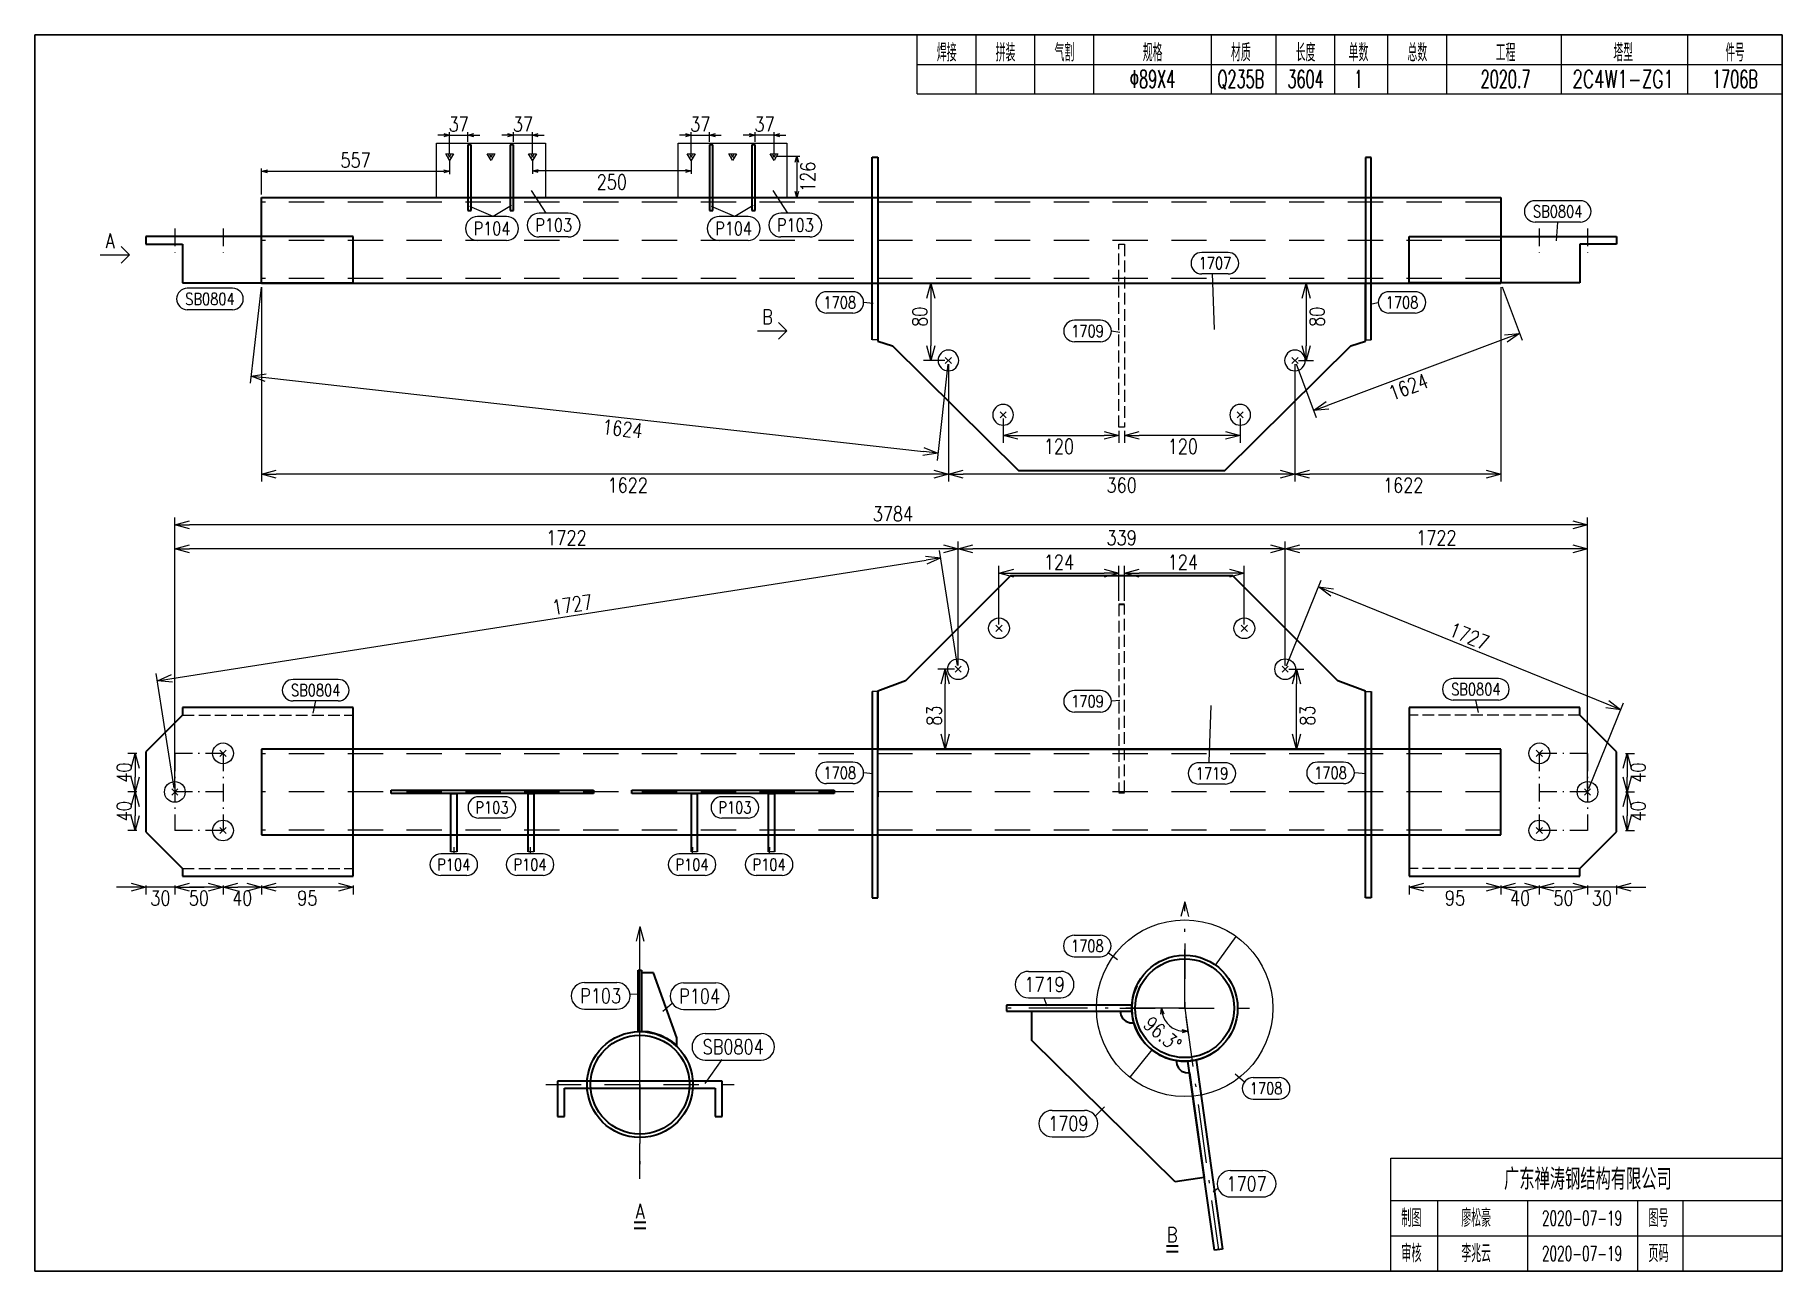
# Model space of a CAD drawing. Extents: x 154981 to 165753, y -86801 to -82885.
# Drawn here: x 158609.1 to 158906.1, y -83946.7 to -83736.7 of the extents above; entities that cross this region are included whole.
import ezdxf
from ezdxf.enums import TextEntityAlignment as Align

# ---------------------------------------------------------------- set-up
doc = ezdxf.new("R2010")
doc.units = 0
doc.header["$MEASUREMENT"] = 0
for name, pattern in [('一点画线', [5.2, 3, -1, 0.2, -1]), ('虚线', [2.75, 2, -0.75]), ('长一点画线', [16.5, 10, -3, 0.5, -3]), ('长虚线', [10, 6, -4])]:
    doc.linetypes.add(name, pattern=pattern)
doc.layers.get('0').update_dxf_attribs({"linetype": 'CONTINUOUS', "lineweight": 25})
doc.layers.get('Defpoints').update_dxf_attribs({"linetype": 'CONTINUOUS'})
for name, color, linetype, lineweight in [('1', 7, 'CONTINUOUS', 25), ('4', 7, 'CONTINUOUS', 25), ('5', 7, 'CONTINUOUS', 25)]:
    doc.layers.add(name, color=color, linetype=linetype, lineweight=lineweight)
doc.styles.add('DimFont', font='simplex.shx', dxfattribs={"width": 0.8, "bigfont": 'gbhzfs.shx'})
doc.styles.get("Standard").update_dxf_attribs({"font": 'simplex.shx', "width": 0.7, "height": 3, "bigfont": 'gbhzfs.shx'})
doc.dimstyles.new('DHDxfDimStyleOpen30', dxfattribs={"dimtxt": 2.5, "dimasz": 2.5, "dimexe": 1.25, "dimexo": 0.625, "dimtad": 2, "dimtxsty": 'DimFont', "dimblk": 'OPEN30', "dimblk1": 'OPEN30', "dimblk2": 'OPEN30', "dimcen": 2.5, "dimadec": 0, "dimazin": 0, "dimtfac": 1, "dimtmove": 0, "dimatfit": 3, "dimfxl": 0, "dimarcsym": 0})

msp = doc.modelspace()

# ---------------------------------------------------------------- texts
at = {"layer": '4', "color": 1, "linetype": 'Continuous', "lineweight": 25}
for s, width, p in [('焊接', 0.7, (158764.11666, -83739.66733)), ('拼装', 0.7, (158774.11666, -83739.66733)), ('气割', 0.7, (158784.11666, -83739.66733)), ('规格', 0.7, (158799.11666, -83739.66733)), ('材质', 0.7, (158814.11666, -83739.66733)), ('长度', 0.7, (158825.11666, -83739.66733)), ('单数', 0.7, (158834.11666, -83739.66733)), ('总数', 0.7, (158844.11666, -83739.66733)), ('工程', 0.7, (158859.11666, -83739.66733)), ('塔型', 0.7, (158879.11666, -83739.66733)), ('件号', 0.6, (158898.11666, -83739.66733)), ('Φ89X4', 0.6, (158799.11666, -83744.16733)), ('Q235B', 0.6, (158814.11666, -83744.16733)), ('3604', 0.6, (158825.11666, -83744.16733)), ('1', 0.6, (158834.11666, -83744.16733)), ('2020.7', 0.6, (158859.11666, -83744.16733)), ('2C4W1-ZG1', 0.7, (158879.11666, -83744.16733)), ('1706B', 0.6, (158898.11666, -83744.16733))]:
    msp.add_text(s, height=3, dxfattribs=dict(at, width=width)).set_placement(p, align=Align.MIDDLE_CENTER)
at = {"layer": '4', "color": 1, "linetype": 'Continuous', "lineweight": 13}
msp.add_text('广东禅涛钢结构有限公司', height=3.6, dxfattribs=at).set_placement((158873.11666, -83931.06733), align=Align.MIDDLE_CENTER)
for s, height, width, p in [('制图', 3, 0.8, (158843.11666, -83937.66733)), ('廖松豪', 3, 0.7, (158854.11666, -83937.66733)), ('2020-07-19', 2.5, 0.6, (158872.11666, -83937.66733)), ('图号', 3, 0.8, (158885.11666, -83937.66733)), ('审核', 3, 0.8, (158843.11666, -83943.66733)), ('李兆云', 3, 0.7, (158854.11666, -83943.66733)), ('2020-07-19', 2.5, 0.6, (158872.11666, -83943.66733)), ('页码', 3, 0.8, (158885.11666, -83943.66733))]:
    msp.add_text(s, height=height, dxfattribs=dict(at, width=width)).set_placement(p, align=Align.MIDDLE_CENTER)
at = {"layer": '5', "color": 6, "linetype": 'Continuous', "lineweight": 18, "width": 0.8}
for s, height, p in [('SB0804', 2.025, (158867.98307, -83766.64272)), ('P104', 2.25, (158686.81855, -83769.54728)), ('P103', 2.25, (158697.30579, -83768.9589)), ('P104', 2.25, (158727.89009, -83769.54728)), ('P103', 2.25, (158738.37733, -83768.9589)), ('1707', 2.025, (158809.70339, -83775.44503)), ('SB0804', 2.025, (158638.8673, -83781.52087)), ('1708', 2.025, (158745.93034, -83782.10915)), ('1708', 2.025, (158841.51034, -83782.10915)), ('1709', 2.025, (158788.05034, -83786.96915)), ('SB0804', 2.025, (158656.84071, -83847.98481)), ('1709', 2.025, (158788.05034, -83849.87876)), ('SB0804', 2.025, (158854.0621, -83847.83129)), ('1708', 2.025, (158745.93034, -83862.02876)), ('1719', 2.025, (158809.20825, -83862.1294)), ('1708', 2.025, (158829.36034, -83862.02876)), ('P103', 2.025, (158686.80034, -83867.90578)), ('P103', 2.025, (158728.11034, -83867.90578)), ('P104', 2.025, (158680.32034, -83877.62578)), ('P104', 2.025, (158693.28034, -83877.62578)), ('P104', 2.025, (158720.82034, -83877.62578)), ('P104', 2.025, (158733.92596, -83877.62578)), ('1708', 2.025, (158788.01422, -83891.43814)), ('P103', 2.5, (158705.28772, -83899.91697)), ('P104', 2.5, (158722.11792, -83899.9616)), ('1719', 2.5, (158780.74285, -83898.00181)), ('SB0804', 2.5, (158727.81716, -83908.5824)), ('1708', 2.025, (158818.40985, -83915.63183)), ('1709', 2.5, (158784.78429, -83921.62252)), ('1707', 2.5, (158815.09038, -83931.83442))]:
    msp.add_text(s, height=height, dxfattribs=at).set_placement(p, align=Align.MIDDLE_CENTER)
at = {"layer": '5', "color": 6, "linetype": 'Continuous', "lineweight": 13, "width": 0.8}
for s, p in [('A', (158621.90803, -83771.64468)), ('B', (158733.63744, -83784.55428))]:
    msp.add_text(s, height=2.5, dxfattribs=at).set_placement(p, align=Align.MIDDLE_CENTER)
at = {"layer": '5', "color": 6, "linetype": 'Continuous', "lineweight": 18, "width": 0.8}
for s, p in [('A', (158711.98571, -83935.26256)), ('B', (158802.4539, -83939.24198))]:
    msp.add_text(s, height=2.5, dxfattribs=at).set_placement(p, align=Align.TOP_CENTER)

# ---------------------------------------------------------------- blocks, each defined once
blk = doc.blocks.new('_OPEN30')
at = {"color": 0, "linetype": 'ByBlock', "lineweight": -2}
for p, q in [((-1, 0.27), (0, 0)), ((0, 0), (-1, -0.27)), ((0, 0), (-1, 0))]:
    blk.add_line(p, q, dxfattribs=at)
blk = doc.blocks.new('*D711')
at = {"layer": '5', "color": 3, "linetype": 'Continuous', "lineweight": -2}
for p, q in [((158803.07, -83902.01), (158800.13, -83902.01)), ((158804.77, -83903.5), (158805.18, -83906.4))]:
    blk.add_line(p, q, dxfattribs=at)
blk.add_arc((158804.57, -83902.01), 3.93, 194.6125, 263.3571, dxfattribs=at)
at = {"layer": 'Defpoints', "color": 0, "linetype": 'Continuous'}
for p in [(158803.57, -83902.01), (158804.57, -83902.01), (158801.26, -83904.13), (158804.7, -83903)]:
    blk.add_point(p, dxfattribs=at)
at = {"layer": '5', "color": 3, "linetype": 'Continuous', "lineweight": -2}
for p, rotation in [((158800.63, -83902.01), 97.30625291188218), ((158805.11, -83905.91), 0.6633574834905166)]:
    blk.add_blockref('_OPEN30', p, dxfattribs=dict(at, rotation=rotation))
at = {"layer": '5', "color": 6, "linetype": 'Continuous', "lineweight": 18, "insert": (158800.79, -83906.42), "char_height": 2.5, "attachment_point": 5, "rotation": 319.4448, "style": 'DimFont'}
blk.add_mtext('96.3%%d', dxfattribs=at)
blk = doc.blocks.new('*D710')
at = {"layer": '5', "color": 3, "linetype": 'Continuous', "lineweight": -2}
for p, q in [((158735.26, -83757.25), (158739.13, -83757.25)), ((158738.63, -83758.25), (158738.63, -83763.29)), ((158737.46, -83764.29), (158739.13, -83764.29))]:
    blk.add_line(p, q, dxfattribs=at)
at = {"layer": 'Defpoints', "color": 0, "linetype": 'Continuous'}
for p in [(158734.76, -83757.25), (158736.96, -83764.29), (158738.63, -83764.29)]:
    blk.add_point(p, dxfattribs=at)
at = {"layer": '5', "color": 3, "linetype": 'Continuous', "lineweight": -2}
for p, rotation in [((158738.63, -83757.25), 90), ((158738.63, -83764.29), 270)]:
    blk.add_blockref('_OPEN30', p, dxfattribs=dict(at, rotation=rotation))
at = {"layer": '5', "color": 6, "linetype": 'Continuous', "lineweight": 18, "insert": (158740.51, -83760.77), "char_height": 2.5, "attachment_point": 5, "rotation": 90, "style": 'DimFont'}
blk.add_mtext('126', dxfattribs=at)
blk = doc.blocks.new('*D709')
at = {"layer": '5', "color": 3, "linetype": 'Continuous', "lineweight": -2}
for p, q in [((158647.64, -83763.79), (158647.64, -83759.33)), ((158648.64, -83759.83), (158678.6, -83759.83)), ((158679.6, -83757.75), (158679.6, -83760.33))]:
    blk.add_line(p, q, dxfattribs=at)
at = {"layer": 'Defpoints', "color": 0, "linetype": 'Continuous'}
for p in [(158679.6, -83757.25), (158679.6, -83759.83), (158647.64, -83764.29)]:
    blk.add_point(p, dxfattribs=at)
at = {"layer": '5', "color": 3, "linetype": 'Continuous', "lineweight": -2, "rotation": 180}
blk.add_blockref('_OPEN30', (158647.64, -83759.83), dxfattribs=at)
at = {"layer": '5', "color": 3, "linetype": 'Continuous', "lineweight": -2}
blk.add_blockref('_OPEN30', (158679.6, -83759.83), dxfattribs=at)
at = {"layer": '5', "color": 6, "linetype": 'Continuous', "lineweight": 18, "insert": (158663.62, -83757.95), "char_height": 2.5, "attachment_point": 5, "style": 'DimFont'}
blk.add_mtext('557', dxfattribs=at)
blk = doc.blocks.new('板孔17.5')
at = {"layer": '5', "color": 7, "linetype": 'Continuous', "lineweight": 13}
for p, q in [((0, 1), (-0.866, -0.5)), ((-0.3, -0.3), (0.3, 0.3)), ((0.3, -0.3), (-0.3, 0.3)), ((0.866, -0.5), (0, 1)), ((-0.866, -0.5), (0.866, -0.5))]:
    blk.add_line(p, q, dxfattribs=at)
at = {"layer": '5', "color": 7, "linetype": 'Continuous', "lineweight": 0}
blk.add_circle((0, 0), 0.1, dxfattribs=at)
blk = doc.blocks.new('*D708')
at = {"layer": '5', "color": 3, "linetype": 'Continuous', "lineweight": -2}
for p, q in [((158730.53, -83753.7), (158729.53, -83753.7)), ((158731.53, -83754.83), (158731.53, -83753.2)), ((158734.76, -83753.7), (158731.53, -83753.7)), ((158734.76, -83756.75), (158734.76, -83753.2)), ((158735.76, -83753.7), (158736.76, -83753.7))]:
    blk.add_line(p, q, dxfattribs=at)
at = {"layer": 'Defpoints', "color": 0, "linetype": 'Continuous'}
for p in [(158731.53, -83753.7), (158731.53, -83755.33), (158734.76, -83757.25)]:
    blk.add_point(p, dxfattribs=at)
at = {"layer": '5', "color": 3, "linetype": 'Continuous', "lineweight": -2}
blk.add_blockref('_OPEN30', (158731.53, -83753.7), dxfattribs=at)
at = {"layer": '5', "color": 3, "linetype": 'Continuous', "lineweight": -2, "rotation": 180}
blk.add_blockref('_OPEN30', (158734.76, -83753.7), dxfattribs=at)
at = {"layer": '5', "color": 6, "linetype": 'Continuous', "lineweight": 18, "insert": (158733.14, -83751.82), "char_height": 2.5, "attachment_point": 5, "style": 'DimFont'}
blk.add_mtext('37', dxfattribs=at)
blk = doc.blocks.new('*D707')
at = {"layer": '5', "color": 3, "linetype": 'Continuous', "lineweight": -2}
for p, q in [((158719.68, -83753.68), (158718.68, -83753.68)), ((158720.68, -83756.75), (158720.68, -83753.18)), ((158720.68, -83753.68), (158723.79, -83753.68)), ((158723.79, -83754.83), (158723.79, -83753.18)), ((158724.79, -83753.68), (158725.79, -83753.68))]:
    blk.add_line(p, q, dxfattribs=at)
at = {"layer": 'Defpoints', "color": 0, "linetype": 'Continuous'}
for p in [(158723.79, -83753.68), (158723.79, -83755.33), (158720.68, -83757.25)]:
    blk.add_point(p, dxfattribs=at)
at = {"layer": '5', "color": 3, "linetype": 'Continuous', "lineweight": -2}
blk.add_blockref('_OPEN30', (158720.68, -83753.68), dxfattribs=at)
at = {"layer": '5', "color": 3, "linetype": 'Continuous', "lineweight": -2, "rotation": 180}
blk.add_blockref('_OPEN30', (158723.79, -83753.68), dxfattribs=at)
at = {"layer": '5', "color": 6, "linetype": 'Continuous', "lineweight": 18, "insert": (158722.23, -83751.81), "char_height": 2.5, "attachment_point": 5, "style": 'DimFont'}
blk.add_mtext('37', dxfattribs=at)
blk = doc.blocks.new('*D706')
at = {"layer": '5', "color": 3, "linetype": 'Continuous', "lineweight": -2}
for p, q in [((158678.6, -83753.68), (158677.6, -83753.68)), ((158679.6, -83756.75), (158679.6, -83753.18)), ((158679.6, -83753.68), (158682.72, -83753.68)), ((158682.72, -83754.83), (158682.72, -83753.18)), ((158683.72, -83753.68), (158684.72, -83753.68))]:
    blk.add_line(p, q, dxfattribs=at)
at = {"layer": 'Defpoints', "color": 0, "linetype": 'Continuous'}
for p in [(158682.72, -83753.68), (158682.72, -83755.33), (158679.6, -83757.25)]:
    blk.add_point(p, dxfattribs=at)
at = {"layer": '5', "color": 3, "linetype": 'Continuous', "lineweight": -2}
blk.add_blockref('_OPEN30', (158679.6, -83753.68), dxfattribs=at)
at = {"layer": '5', "color": 3, "linetype": 'Continuous', "lineweight": -2, "rotation": 180}
blk.add_blockref('_OPEN30', (158682.72, -83753.68), dxfattribs=at)
at = {"layer": '5', "color": 6, "linetype": 'Continuous', "lineweight": 18, "insert": (158681.16, -83751.81), "char_height": 2.5, "attachment_point": 5, "style": 'DimFont'}
blk.add_mtext('37', dxfattribs=at)
blk = doc.blocks.new('*D705')
at = {"layer": '5', "color": 3, "linetype": 'Continuous', "lineweight": -2}
for p, q in [((158689.46, -83753.7), (158688.46, -83753.7)), ((158690.46, -83754.83), (158690.46, -83753.2)), ((158693.68, -83753.7), (158690.46, -83753.7)), ((158693.68, -83756.75), (158693.68, -83753.2)), ((158694.68, -83753.7), (158695.68, -83753.7))]:
    blk.add_line(p, q, dxfattribs=at)
at = {"layer": 'Defpoints', "color": 0, "linetype": 'Continuous'}
for p in [(158690.46, -83753.7), (158690.46, -83755.33), (158693.68, -83757.25)]:
    blk.add_point(p, dxfattribs=at)
at = {"layer": '5', "color": 3, "linetype": 'Continuous', "lineweight": -2}
blk.add_blockref('_OPEN30', (158690.46, -83753.7), dxfattribs=at)
at = {"layer": '5', "color": 3, "linetype": 'Continuous', "lineweight": -2, "rotation": 180}
blk.add_blockref('_OPEN30', (158693.68, -83753.7), dxfattribs=at)
at = {"layer": '5', "color": 6, "linetype": 'Continuous', "lineweight": 18, "insert": (158692.07, -83751.82), "char_height": 2.5, "attachment_point": 5, "style": 'DimFont'}
blk.add_mtext('37', dxfattribs=at)
blk = doc.blocks.new('*D704')
at = {"layer": '5', "color": 3, "linetype": 'Continuous', "lineweight": -2}
for p, q in [((158693.68, -83757.75), (158693.68, -83760.27)), ((158719.68, -83759.77), (158694.68, -83759.77)), ((158720.68, -83757.75), (158720.68, -83760.27))]:
    blk.add_line(p, q, dxfattribs=at)
at = {"layer": 'Defpoints', "color": 0, "linetype": 'Continuous'}
for p in [(158693.68, -83757.25), (158693.68, -83759.77), (158720.68, -83757.25)]:
    blk.add_point(p, dxfattribs=at)
at = {"layer": '5', "color": 3, "linetype": 'Continuous', "lineweight": -2, "rotation": 180}
blk.add_blockref('_OPEN30', (158693.68, -83759.77), dxfattribs=at)
at = {"layer": '5', "color": 3, "linetype": 'Continuous', "lineweight": -2}
blk.add_blockref('_OPEN30', (158720.68, -83759.77), dxfattribs=at)
at = {"layer": '5', "color": 6, "linetype": 'Continuous', "lineweight": 18, "insert": (158707.18, -83761.65), "char_height": 2.5, "attachment_point": 5, "style": 'DimFont'}
blk.add_mtext('250', dxfattribs=at)
blk = doc.blocks.new('*D742')
at = {"layer": '5', "color": 3, "linetype": 'Continuous', "lineweight": -2}
for p, q in [((158870.55, -83881.43), (158868.05, -83881.43)), ((158873.05, -83881.14), (158873.05, -83882.68)), ((158877.96, -83881.43), (158873.05, -83881.43)), ((158877.96, -83881.14), (158877.96, -83882.68)), ((158880.46, -83881.43), (158882.96, -83881.43))]:
    blk.add_line(p, q, dxfattribs=at)
at = {"layer": 'Defpoints', "color": 0, "linetype": 'Continuous'}
for p in [(158873.05, -83880.51), (158873.05, -83881.43), (158877.96, -83880.51)]:
    blk.add_point(p, dxfattribs=at)
at = {"layer": '5', "color": 3, "linetype": 'Continuous', "lineweight": -2, "xscale": 2.5, "yscale": 2.5, "zscale": 2.5}
blk.add_blockref('_OPEN30', (158873.05, -83881.43), dxfattribs=at)
at = {"layer": '5', "color": 3, "linetype": 'Continuous', "lineweight": -2, "xscale": 2.5, "yscale": 2.5, "zscale": 2.5, "rotation": 180}
blk.add_blockref('_OPEN30', (158877.96, -83881.43), dxfattribs=at)
at = {"layer": '5', "color": 6, "linetype": 'Continuous', "lineweight": 18, "insert": (158875.5, -83883.3), "char_height": 2.5, "attachment_point": 5, "line_spacing_factor": 0.6, "style": 'DimFont'}
blk.add_mtext('30', dxfattribs=at)
blk = doc.blocks.new('*D741')
at = {"layer": '5', "color": 3, "linetype": 'Continuous', "lineweight": -2}
for p, q in [((158864.85, -83881.14), (158864.85, -83882.68)), ((158870.55, -83881.43), (158867.35, -83881.43)), ((158873.05, -83881.14), (158873.05, -83882.68))]:
    blk.add_line(p, q, dxfattribs=at)
at = {"layer": 'Defpoints', "color": 0, "linetype": 'Continuous'}
for p in [(158864.85, -83880.51), (158864.85, -83881.43), (158873.05, -83880.51)]:
    blk.add_point(p, dxfattribs=at)
at = {"layer": '5', "color": 3, "linetype": 'Continuous', "lineweight": -2, "xscale": 2.5, "yscale": 2.5, "zscale": 2.5, "rotation": 180}
blk.add_blockref('_OPEN30', (158864.85, -83881.43), dxfattribs=at)
at = {"layer": '5', "color": 3, "linetype": 'Continuous', "lineweight": -2, "xscale": 2.5, "yscale": 2.5, "zscale": 2.5}
blk.add_blockref('_OPEN30', (158873.05, -83881.43), dxfattribs=at)
at = {"layer": '5', "color": 6, "linetype": 'Continuous', "lineweight": 18, "insert": (158868.95, -83883.3), "char_height": 2.5, "attachment_point": 5, "line_spacing_factor": 0.6, "style": 'DimFont'}
blk.add_mtext('50', dxfattribs=at)
blk = doc.blocks.new('*D740')
at = {"layer": '5', "color": 3, "linetype": 'Continuous', "lineweight": -2}
for p, q in [((158858.3, -83881.14), (158858.3, -83882.68)), ((158862.35, -83881.43), (158860.8, -83881.43)), ((158864.85, -83881.14), (158864.85, -83882.68))]:
    blk.add_line(p, q, dxfattribs=at)
at = {"layer": 'Defpoints', "color": 0, "linetype": 'Continuous'}
for p in [(158858.3, -83880.51), (158858.3, -83881.43), (158864.85, -83880.51)]:
    blk.add_point(p, dxfattribs=at)
at = {"layer": '5', "color": 3, "linetype": 'Continuous', "lineweight": -2, "xscale": 2.5, "yscale": 2.5, "zscale": 2.5, "rotation": 180}
blk.add_blockref('_OPEN30', (158858.3, -83881.43), dxfattribs=at)
at = {"layer": '5', "color": 3, "linetype": 'Continuous', "lineweight": -2, "xscale": 2.5, "yscale": 2.5, "zscale": 2.5}
blk.add_blockref('_OPEN30', (158864.85, -83881.43), dxfattribs=at)
at = {"layer": '5', "color": 6, "linetype": 'Continuous', "lineweight": 18, "insert": (158861.58, -83883.3), "char_height": 2.5, "attachment_point": 5, "line_spacing_factor": 0.6, "style": 'DimFont'}
blk.add_mtext('40', dxfattribs=at)
blk = doc.blocks.new('*D739')
at = {"layer": '5', "color": 3, "linetype": 'Continuous', "lineweight": -2}
for p, q in [((158842.74, -83881.14), (158842.74, -83882.68)), ((158855.8, -83881.43), (158845.24, -83881.43)), ((158858.3, -83881.14), (158858.3, -83882.68))]:
    blk.add_line(p, q, dxfattribs=at)
at = {"layer": 'Defpoints', "color": 0, "linetype": 'Continuous'}
for p in [(158842.74, -83880.51), (158842.74, -83881.43), (158858.3, -83880.51)]:
    blk.add_point(p, dxfattribs=at)
at = {"layer": '5', "color": 3, "linetype": 'Continuous', "lineweight": -2, "xscale": 2.5, "yscale": 2.5, "zscale": 2.5, "rotation": 180}
blk.add_blockref('_OPEN30', (158842.74, -83881.43), dxfattribs=at)
at = {"layer": '5', "color": 3, "linetype": 'Continuous', "lineweight": -2, "xscale": 2.5, "yscale": 2.5, "zscale": 2.5}
blk.add_blockref('_OPEN30', (158858.3, -83881.43), dxfattribs=at)
at = {"layer": '5', "color": 6, "linetype": 'Continuous', "lineweight": 18, "insert": (158850.52, -83883.3), "char_height": 2.5, "attachment_point": 5, "line_spacing_factor": 0.6, "style": 'DimFont'}
blk.add_mtext('95', dxfattribs=at)
blk = doc.blocks.new('*D738')
at = {"layer": '5', "color": 3, "linetype": 'Continuous', "lineweight": -2}
for p, q in [((158879.5, -83858.72), (158881.03, -83858.72)), ((158879.78, -83861.22), (158879.78, -83862.77)), ((158879.5, -83865.27), (158881.03, -83865.27))]:
    blk.add_line(p, q, dxfattribs=at)
at = {"layer": 'Defpoints', "color": 0, "linetype": 'Continuous'}
for p in [(158878.87, -83858.72), (158878.87, -83865.27), (158879.78, -83865.27)]:
    blk.add_point(p, dxfattribs=at)
at = {"layer": '5', "color": 3, "linetype": 'Continuous', "lineweight": -2, "xscale": 2.5, "yscale": 2.5, "zscale": 2.5}
for p, rotation in [((158879.78, -83858.72), 90), ((158879.78, -83865.27), 270)]:
    blk.add_blockref('_OPEN30', p, dxfattribs=dict(at, rotation=rotation))
at = {"layer": '5', "color": 6, "linetype": 'Continuous', "lineweight": 18, "insert": (158881.66, -83861.99), "char_height": 2.5, "attachment_point": 5, "rotation": 90, "line_spacing_factor": 0.6, "style": 'DimFont'}
blk.add_mtext('40', dxfattribs=at)
blk = doc.blocks.new('*D737')
at = {"layer": '5', "color": 3, "linetype": 'Continuous', "lineweight": -2}
for p, q in [((158879.5, -83865.27), (158881.03, -83865.27)), ((158879.78, -83867.77), (158879.78, -83869.32)), ((158879.5, -83871.82), (158881.03, -83871.82))]:
    blk.add_line(p, q, dxfattribs=at)
at = {"layer": 'Defpoints', "color": 0, "linetype": 'Continuous'}
for p in [(158878.87, -83865.27), (158878.87, -83871.82), (158879.78, -83871.82)]:
    blk.add_point(p, dxfattribs=at)
at = {"layer": '5', "color": 3, "linetype": 'Continuous', "lineweight": -2, "xscale": 2.5, "yscale": 2.5, "zscale": 2.5}
for p, rotation in [((158879.78, -83865.27), 90), ((158879.78, -83871.82), 270)]:
    blk.add_blockref('_OPEN30', p, dxfattribs=dict(at, rotation=rotation))
at = {"layer": '5', "color": 6, "linetype": 'Continuous', "lineweight": 18, "insert": (158881.66, -83868.55), "char_height": 2.5, "attachment_point": 5, "rotation": 90, "line_spacing_factor": 0.6, "style": 'DimFont'}
blk.add_mtext('40', dxfattribs=at)
blk = doc.blocks.new('*D736')
at = {"layer": '5', "color": 3, "linetype": 'Continuous', "lineweight": -2}
for p, q in [((158647.64, -83881.14), (158647.64, -83882.68)), ((158660.7, -83881.43), (158650.14, -83881.43)), ((158663.2, -83881.14), (158663.2, -83882.68))]:
    blk.add_line(p, q, dxfattribs=at)
at = {"layer": 'Defpoints', "color": 0, "linetype": 'Continuous'}
for p in [(158647.64, -83880.51), (158647.64, -83881.43), (158663.2, -83880.51)]:
    blk.add_point(p, dxfattribs=at)
at = {"layer": '5', "color": 3, "linetype": 'Continuous', "lineweight": -2, "xscale": 2.5, "yscale": 2.5, "zscale": 2.5, "rotation": 180}
blk.add_blockref('_OPEN30', (158647.64, -83881.43), dxfattribs=at)
at = {"layer": '5', "color": 3, "linetype": 'Continuous', "lineweight": -2, "xscale": 2.5, "yscale": 2.5, "zscale": 2.5}
blk.add_blockref('_OPEN30', (158663.2, -83881.43), dxfattribs=at)
at = {"layer": '5', "color": 6, "linetype": 'Continuous', "lineweight": 18, "insert": (158655.42, -83883.3), "char_height": 2.5, "attachment_point": 5, "line_spacing_factor": 0.6, "style": 'DimFont'}
blk.add_mtext('95', dxfattribs=at)
blk = doc.blocks.new('*D735')
at = {"layer": '5', "color": 3, "linetype": 'Continuous', "lineweight": -2}
for p, q in [((158641.09, -83881.14), (158641.09, -83882.68)), ((158645.14, -83881.43), (158643.59, -83881.43)), ((158647.64, -83881.14), (158647.64, -83882.68))]:
    blk.add_line(p, q, dxfattribs=at)
at = {"layer": 'Defpoints', "color": 0, "linetype": 'Continuous'}
for p in [(158641.09, -83880.51), (158641.09, -83881.43), (158647.64, -83880.51)]:
    blk.add_point(p, dxfattribs=at)
at = {"layer": '5', "color": 3, "linetype": 'Continuous', "lineweight": -2, "xscale": 2.5, "yscale": 2.5, "zscale": 2.5, "rotation": 180}
blk.add_blockref('_OPEN30', (158641.09, -83881.43), dxfattribs=at)
at = {"layer": '5', "color": 3, "linetype": 'Continuous', "lineweight": -2, "xscale": 2.5, "yscale": 2.5, "zscale": 2.5}
blk.add_blockref('_OPEN30', (158647.64, -83881.43), dxfattribs=at)
at = {"layer": '5', "color": 6, "linetype": 'Continuous', "lineweight": 18, "insert": (158644.36, -83883.3), "char_height": 2.5, "attachment_point": 5, "line_spacing_factor": 0.6, "style": 'DimFont'}
blk.add_mtext('40', dxfattribs=at)
blk = doc.blocks.new('*D734')
at = {"layer": '5', "color": 3, "linetype": 'Continuous', "lineweight": -2}
for p, q in [((158632.9, -83881.14), (158632.9, -83882.68)), ((158638.59, -83881.43), (158635.4, -83881.43)), ((158641.09, -83881.14), (158641.09, -83882.68))]:
    blk.add_line(p, q, dxfattribs=at)
at = {"layer": 'Defpoints', "color": 0, "linetype": 'Continuous'}
for p in [(158632.9, -83880.51), (158632.9, -83881.43), (158641.09, -83880.51)]:
    blk.add_point(p, dxfattribs=at)
at = {"layer": '5', "color": 3, "linetype": 'Continuous', "lineweight": -2, "xscale": 2.5, "yscale": 2.5, "zscale": 2.5, "rotation": 180}
blk.add_blockref('_OPEN30', (158632.9, -83881.43), dxfattribs=at)
at = {"layer": '5', "color": 3, "linetype": 'Continuous', "lineweight": -2, "xscale": 2.5, "yscale": 2.5, "zscale": 2.5}
blk.add_blockref('_OPEN30', (158641.09, -83881.43), dxfattribs=at)
at = {"layer": '5', "color": 6, "linetype": 'Continuous', "lineweight": 18, "insert": (158636.99, -83883.3), "char_height": 2.5, "attachment_point": 5, "line_spacing_factor": 0.6, "style": 'DimFont'}
blk.add_mtext('50', dxfattribs=at)
blk = doc.blocks.new('*D733')
at = {"layer": '5', "color": 3, "linetype": 'Continuous', "lineweight": -2}
for p, q in [((158625.48, -83881.43), (158622.98, -83881.43)), ((158627.98, -83881.14), (158627.98, -83882.68)), ((158632.9, -83881.43), (158627.98, -83881.43)), ((158632.9, -83881.14), (158632.9, -83882.68)), ((158635.4, -83881.43), (158637.9, -83881.43))]:
    blk.add_line(p, q, dxfattribs=at)
at = {"layer": 'Defpoints', "color": 0, "linetype": 'Continuous'}
for p in [(158627.98, -83880.51), (158627.98, -83881.43), (158632.9, -83880.51)]:
    blk.add_point(p, dxfattribs=at)
at = {"layer": '5', "color": 3, "linetype": 'Continuous', "lineweight": -2, "xscale": 2.5, "yscale": 2.5, "zscale": 2.5}
blk.add_blockref('_OPEN30', (158627.98, -83881.43), dxfattribs=at)
at = {"layer": '5', "color": 3, "linetype": 'Continuous', "lineweight": -2, "xscale": 2.5, "yscale": 2.5, "zscale": 2.5, "rotation": 180}
blk.add_blockref('_OPEN30', (158632.9, -83881.43), dxfattribs=at)
at = {"layer": '5', "color": 6, "linetype": 'Continuous', "lineweight": 18, "insert": (158630.44, -83883.3), "char_height": 2.5, "attachment_point": 5, "line_spacing_factor": 0.6, "style": 'DimFont'}
blk.add_mtext('30', dxfattribs=at)
blk = doc.blocks.new('*D732')
at = {"layer": '5', "color": 3, "linetype": 'Continuous', "lineweight": -2}
for p, q in [((158626.45, -83858.72), (158624.91, -83858.72)), ((158626.16, -83861.22), (158626.16, -83862.77)), ((158626.45, -83865.27), (158624.91, -83865.27))]:
    blk.add_line(p, q, dxfattribs=at)
at = {"layer": 'Defpoints', "color": 0, "linetype": 'Continuous'}
for p in [(158627.07, -83858.72), (158626.16, -83865.27), (158627.07, -83865.27)]:
    blk.add_point(p, dxfattribs=at)
at = {"layer": '5', "color": 3, "linetype": 'Continuous', "lineweight": -2, "xscale": 2.5, "yscale": 2.5, "zscale": 2.5}
for p, rotation in [((158626.16, -83858.72), 90), ((158626.16, -83865.27), 270)]:
    blk.add_blockref('_OPEN30', p, dxfattribs=dict(at, rotation=rotation))
at = {"layer": '5', "color": 6, "linetype": 'Continuous', "lineweight": 18, "insert": (158624.28, -83861.99), "char_height": 2.5, "attachment_point": 5, "rotation": 90, "line_spacing_factor": 0.6, "style": 'DimFont'}
blk.add_mtext('40', dxfattribs=at)
blk = doc.blocks.new('*D731')
at = {"layer": '5', "color": 3, "linetype": 'Continuous', "lineweight": -2}
for p, q in [((158626.45, -83865.27), (158624.91, -83865.27)), ((158626.16, -83867.77), (158626.16, -83869.32)), ((158626.45, -83871.82), (158624.91, -83871.82))]:
    blk.add_line(p, q, dxfattribs=at)
at = {"layer": 'Defpoints', "color": 0, "linetype": 'Continuous'}
for p in [(158627.07, -83865.27), (158626.16, -83871.82), (158627.07, -83871.82)]:
    blk.add_point(p, dxfattribs=at)
at = {"layer": '5', "color": 3, "linetype": 'Continuous', "lineweight": -2, "xscale": 2.5, "yscale": 2.5, "zscale": 2.5}
for p, rotation in [((158626.16, -83865.27), 90), ((158626.16, -83871.82), 270)]:
    blk.add_blockref('_OPEN30', p, dxfattribs=dict(at, rotation=rotation))
at = {"layer": '5', "color": 6, "linetype": 'Continuous', "lineweight": 18, "insert": (158624.28, -83868.55), "char_height": 2.5, "attachment_point": 5, "rotation": 90, "line_spacing_factor": 0.6, "style": 'DimFont'}
blk.add_mtext('40', dxfattribs=at)
blk = doc.blocks.new('板孔21.5')
at = {"layer": '5', "color": 7, "linetype": 'Continuous', "lineweight": 13}
for p, q in [((-0.3, -0.3), (0.3, 0.3)), ((0.3, -0.3), (-0.3, 0.3))]:
    blk.add_line(p, q, dxfattribs=at)
blk.add_circle((0, 0), 1, dxfattribs=at)
blk = doc.blocks.new('*D730')
at = {"layer": '5', "color": 3, "linetype": 'Continuous', "lineweight": -2}
for p, q in [((158821.89, -83843.84), (158827.79, -83829.29)), ((158876.4, -83850.36), (158829.64, -83831.39)), ((158873.28, -83864.69), (158879.18, -83850.14))]:
    blk.add_line(p, q, dxfattribs=at)
at = {"layer": 'Defpoints', "color": 0, "linetype": 'Continuous'}
for p in [(158827.32, -83830.45), (158821.65, -83844.42), (158873.05, -83865.27)]:
    blk.add_point(p, dxfattribs=at)
at = {"layer": '5', "color": 3, "linetype": 'Continuous', "lineweight": -2, "xscale": 2.5, "yscale": 2.5, "zscale": 2.5}
for p, rotation in [((158827.32, -83830.45), 157.9162343955573), ((158878.71, -83851.3), 337.9162343955574)]:
    blk.add_blockref('_OPEN30', p, dxfattribs=dict(at, rotation=rotation))
at = {"layer": '5', "color": 6, "linetype": 'Continuous', "lineweight": 18, "insert": (158852.9, -83838.8), "char_height": 2.5, "attachment_point": 5, "rotation": 337.9162, "line_spacing_factor": 0.6, "style": 'DimFont'}
blk.add_mtext('1727', dxfattribs=at)
blk = doc.blocks.new('*D729')
at = {"layer": '5', "color": 3, "linetype": 'Continuous', "lineweight": -2}
for p, q in [((158765.96, -83843.8), (158762.9, -83824.28)), ((158632.41, -83845.98), (158760.62, -83825.9)), ((158632.8, -83864.65), (158629.74, -83845.13))]:
    blk.add_line(p, q, dxfattribs=at)
at = {"layer": 'Defpoints', "color": 0, "linetype": 'Continuous'}
for p in [(158763.09, -83825.52), (158766.05, -83844.42), (158632.9, -83865.27)]:
    blk.add_point(p, dxfattribs=at)
at = {"layer": '5', "color": 3, "linetype": 'Continuous', "lineweight": -2, "xscale": 2.5, "yscale": 2.5, "zscale": 2.5}
for p, rotation in [((158763.09, -83825.52), 8.899688701809596), ((158629.94, -83846.37), 188.8996887018096)]:
    blk.add_blockref('_OPEN30', p, dxfattribs=dict(at, rotation=rotation))
at = {"layer": '5', "color": 6, "linetype": 'Continuous', "lineweight": 18, "insert": (158700.44, -83833.43), "char_height": 2.5, "attachment_point": 5, "rotation": 8.8997, "line_spacing_factor": 0.6, "style": 'DimFont'}
blk.add_mtext('1727', dxfattribs=at)
blk = doc.blocks.new('*D728')
at = {"layer": '5', "color": 3, "linetype": 'Continuous', "lineweight": -2}
for p, q in [((158822.28, -83844.42), (158824.84, -83844.42)), ((158823.59, -83855.48), (158823.59, -83846.92)), ((158822.28, -83857.98), (158824.84, -83857.98))]:
    blk.add_line(p, q, dxfattribs=at)
at = {"layer": 'Defpoints', "color": 0, "linetype": 'Continuous'}
for p in [(158821.65, -83844.42), (158823.59, -83844.42), (158821.65, -83857.98)]:
    blk.add_point(p, dxfattribs=at)
at = {"layer": '5', "color": 3, "linetype": 'Continuous', "lineweight": -2, "xscale": 2.5, "yscale": 2.5, "zscale": 2.5}
for p, rotation in [((158823.59, -83844.42), 90), ((158823.59, -83857.98), 270)]:
    blk.add_blockref('_OPEN30', p, dxfattribs=dict(at, rotation=rotation))
at = {"layer": '5', "color": 6, "linetype": 'Continuous', "lineweight": 18, "insert": (158825.46, -83852.31), "char_height": 2.5, "attachment_point": 5, "rotation": 90, "line_spacing_factor": 0.6, "style": 'DimFont'}
blk.add_mtext('83', dxfattribs=at)
blk = doc.blocks.new('*D727')
at = {"layer": '5', "color": 3, "linetype": 'Continuous', "lineweight": -2}
for p, q in [((158765.43, -83844.42), (158762.6, -83844.42)), ((158763.85, -83855.48), (158763.85, -83846.92)), ((158765.43, -83857.98), (158762.6, -83857.98))]:
    blk.add_line(p, q, dxfattribs=at)
at = {"layer": 'Defpoints', "color": 0, "linetype": 'Continuous'}
for p in [(158763.85, -83844.42), (158766.05, -83844.42), (158766.05, -83857.98)]:
    blk.add_point(p, dxfattribs=at)
at = {"layer": '5', "color": 3, "linetype": 'Continuous', "lineweight": -2, "xscale": 2.5, "yscale": 2.5, "zscale": 2.5}
for p, rotation in [((158763.85, -83844.42), 90), ((158763.85, -83857.98), 270)]:
    blk.add_blockref('_OPEN30', p, dxfattribs=dict(at, rotation=rotation))
at = {"layer": '5', "color": 6, "linetype": 'Continuous', "lineweight": 18, "insert": (158761.98, -83852.31), "char_height": 2.5, "attachment_point": 5, "rotation": 90, "line_spacing_factor": 0.6, "style": 'DimFont'}
blk.add_mtext('83', dxfattribs=at)
blk = doc.blocks.new('*D726')
at = {"layer": '5', "color": 3, "linetype": 'Continuous', "lineweight": -2}
for p, q in [((158821.65, -83843.79), (158821.65, -83822.71)), ((158870.55, -83823.96), (158824.15, -83823.96)), ((158873.05, -83864.64), (158873.05, -83822.71))]:
    blk.add_line(p, q, dxfattribs=at)
at = {"layer": 'Defpoints', "color": 0, "linetype": 'Continuous'}
for p in [(158821.65, -83823.96), (158821.65, -83844.42), (158873.05, -83865.27)]:
    blk.add_point(p, dxfattribs=at)
at = {"layer": '5', "color": 3, "linetype": 'Continuous', "lineweight": -2, "xscale": 2.5, "yscale": 2.5, "zscale": 2.5, "rotation": 180}
blk.add_blockref('_OPEN30', (158821.65, -83823.96), dxfattribs=at)
at = {"layer": '5', "color": 3, "linetype": 'Continuous', "lineweight": -2, "xscale": 2.5, "yscale": 2.5, "zscale": 2.5}
blk.add_blockref('_OPEN30', (158873.05, -83823.96), dxfattribs=at)
at = {"layer": '5', "color": 6, "linetype": 'Continuous', "lineweight": 18, "insert": (158847.35, -83822.08), "char_height": 2.5, "attachment_point": 5, "line_spacing_factor": 0.6, "style": 'DimFont'}
blk.add_mtext('1722', dxfattribs=at)
blk = doc.blocks.new('*D725')
at = {"layer": '5', "color": 3, "linetype": 'Continuous', "lineweight": -2}
for p, q in [((158766.05, -83843.79), (158766.05, -83822.71)), ((158819.15, -83823.96), (158768.55, -83823.96)), ((158821.65, -83843.79), (158821.65, -83822.71))]:
    blk.add_line(p, q, dxfattribs=at)
at = {"layer": 'Defpoints', "color": 0, "linetype": 'Continuous'}
for p in [(158766.05, -83823.96), (158766.05, -83844.42), (158821.65, -83844.42)]:
    blk.add_point(p, dxfattribs=at)
at = {"layer": '5', "color": 3, "linetype": 'Continuous', "lineweight": -2, "xscale": 2.5, "yscale": 2.5, "zscale": 2.5, "rotation": 180}
blk.add_blockref('_OPEN30', (158766.05, -83823.96), dxfattribs=at)
at = {"layer": '5', "color": 3, "linetype": 'Continuous', "lineweight": -2, "xscale": 2.5, "yscale": 2.5, "zscale": 2.5}
blk.add_blockref('_OPEN30', (158821.65, -83823.96), dxfattribs=at)
at = {"layer": '5', "color": 6, "linetype": 'Continuous', "lineweight": 18, "insert": (158793.85, -83822.08), "char_height": 2.5, "attachment_point": 5, "line_spacing_factor": 0.6, "style": 'DimFont'}
blk.add_mtext('339', dxfattribs=at)
blk = doc.blocks.new('*D724')
at = {"layer": '5', "color": 3, "linetype": 'Continuous', "lineweight": -2}
for p, q in [((158632.9, -83864.64), (158632.9, -83822.71)), ((158763.55, -83823.96), (158635.4, -83823.96)), ((158766.05, -83843.79), (158766.05, -83822.71))]:
    blk.add_line(p, q, dxfattribs=at)
at = {"layer": 'Defpoints', "color": 0, "linetype": 'Continuous'}
for p in [(158632.9, -83823.96), (158766.05, -83844.42), (158632.9, -83865.27)]:
    blk.add_point(p, dxfattribs=at)
at = {"layer": '5', "color": 3, "linetype": 'Continuous', "lineweight": -2, "xscale": 2.5, "yscale": 2.5, "zscale": 2.5, "rotation": 180}
blk.add_blockref('_OPEN30', (158632.9, -83823.96), dxfattribs=at)
at = {"layer": '5', "color": 3, "linetype": 'Continuous', "lineweight": -2, "xscale": 2.5, "yscale": 2.5, "zscale": 2.5}
blk.add_blockref('_OPEN30', (158766.05, -83823.96), dxfattribs=at)
at = {"layer": '5', "color": 6, "linetype": 'Continuous', "lineweight": 18, "insert": (158699.47, -83822.08), "char_height": 2.5, "attachment_point": 5, "line_spacing_factor": 0.6, "style": 'DimFont'}
blk.add_mtext('1722', dxfattribs=at)
blk = doc.blocks.new('*D723')
at = {"layer": '5', "color": 3, "linetype": 'Continuous', "lineweight": -2}
for p, q in [((158794.34, -83832.81), (158794.34, -83826.86)), ((158812.2, -83828.11), (158796.84, -83828.11)), ((158814.7, -83836.84), (158814.7, -83826.86))]:
    blk.add_line(p, q, dxfattribs=at)
at = {"layer": 'Defpoints', "color": 0, "linetype": 'Continuous'}
for p in [(158794.34, -83828.11), (158794.34, -83833.44), (158814.7, -83837.47)]:
    blk.add_point(p, dxfattribs=at)
at = {"layer": '5', "color": 3, "linetype": 'Continuous', "lineweight": -2, "xscale": 2.5, "yscale": 2.5, "zscale": 2.5, "rotation": 180}
blk.add_blockref('_OPEN30', (158794.34, -83828.11), dxfattribs=at)
at = {"layer": '5', "color": 3, "linetype": 'Continuous', "lineweight": -2, "xscale": 2.5, "yscale": 2.5, "zscale": 2.5}
blk.add_blockref('_OPEN30', (158814.7, -83828.11), dxfattribs=at)
at = {"layer": '5', "color": 6, "linetype": 'Continuous', "lineweight": 18, "insert": (158804.25, -83826.24), "char_height": 2.5, "attachment_point": 5, "line_spacing_factor": 0.6, "style": 'DimFont'}
blk.add_mtext('124', dxfattribs=at)
blk = doc.blocks.new('*D722')
at = {"layer": '5', "color": 3, "linetype": 'Continuous', "lineweight": -2}
for p, q in [((158773, -83836.84), (158773, -83826.86)), ((158775.5, -83828.11), (158790.86, -83828.11)), ((158793.36, -83832.81), (158793.36, -83826.86))]:
    blk.add_line(p, q, dxfattribs=at)
at = {"layer": 'Defpoints', "color": 0, "linetype": 'Continuous'}
for p in [(158793.36, -83828.11), (158793.36, -83833.44), (158773, -83837.47)]:
    blk.add_point(p, dxfattribs=at)
at = {"layer": '5', "color": 3, "linetype": 'Continuous', "lineweight": -2, "xscale": 2.5, "yscale": 2.5, "zscale": 2.5, "rotation": 180}
blk.add_blockref('_OPEN30', (158773, -83828.11), dxfattribs=at)
at = {"layer": '5', "color": 3, "linetype": 'Continuous', "lineweight": -2, "xscale": 2.5, "yscale": 2.5, "zscale": 2.5}
blk.add_blockref('_OPEN30', (158793.36, -83828.11), dxfattribs=at)
at = {"layer": '5', "color": 6, "linetype": 'Continuous', "lineweight": 18, "insert": (158783.19, -83826.24), "char_height": 2.5, "attachment_point": 5, "line_spacing_factor": 0.6, "style": 'DimFont'}
blk.add_mtext('124', dxfattribs=at)
blk = doc.blocks.new('*D721')
at = {"layer": '5', "color": 3, "linetype": 'Continuous', "lineweight": -2}
for p, q in [((158858.52, -83779.45), (158861.92, -83788.54)), ((158859.14, -83788.25), (158828.83, -83799.6)), ((158823.53, -83792.56), (158826.93, -83801.64))]:
    blk.add_line(p, q, dxfattribs=at)
at = {"layer": 'Defpoints', "color": 0, "linetype": 'Continuous'}
for p in [(158858.3, -83778.87), (158823.31, -83791.97), (158826.49, -83800.47)]:
    blk.add_point(p, dxfattribs=at)
at = {"layer": '5', "color": 3, "linetype": 'Continuous', "lineweight": -2, "xscale": 2.5, "yscale": 2.5, "zscale": 2.5}
for p, rotation in [((158861.49, -83787.37), 20.52567655283009), ((158826.49, -83800.47), 200.52567655283)]:
    blk.add_blockref('_OPEN30', p, dxfattribs=dict(at, rotation=rotation))
at = {"layer": '5', "color": 6, "linetype": 'Continuous', "lineweight": 18, "insert": (158842.58, -83796.45), "char_height": 2.5, "attachment_point": 5, "rotation": 20.5257, "line_spacing_factor": 0.6, "style": 'DimFont'}
blk.add_mtext('1624', dxfattribs=at)
blk = doc.blocks.new('*D720')
at = {"layer": '5', "color": 3, "linetype": 'Continuous', "lineweight": -2}
for p, q in [((158647.57, -83779.49), (158645.73, -83795.85)), ((158764.33, -83792.59), (158762.49, -83808.95)), ((158648.36, -83794.89), (158760.15, -83807.43))]:
    blk.add_line(p, q, dxfattribs=at)
at = {"layer": 'Defpoints', "color": 0, "linetype": 'Continuous'}
for p in [(158647.64, -83778.87), (158764.4, -83791.97), (158762.63, -83807.71)]:
    blk.add_point(p, dxfattribs=at)
at = {"layer": '5', "color": 3, "linetype": 'Continuous', "lineweight": -2, "xscale": 2.5, "yscale": 2.5, "zscale": 2.5}
for p, rotation in [((158645.87, -83794.61), 173.5978000658189), ((158762.63, -83807.71), 353.597800065819)]:
    blk.add_blockref('_OPEN30', p, dxfattribs=dict(at, rotation=rotation))
at = {"layer": '5', "color": 6, "linetype": 'Continuous', "lineweight": 18, "insert": (158708.98, -83803.58), "char_height": 2.5, "attachment_point": 5, "rotation": 353.5978, "line_spacing_factor": 0.6, "style": 'DimFont'}
blk.add_mtext('1624', dxfattribs=at)
blk = doc.blocks.new('*D719')
at = {"layer": '5', "color": 3, "linetype": 'Continuous', "lineweight": -2}
for p, q in [((158823.93, -83778.87), (158826.46, -83778.87)), ((158825.21, -83781.37), (158825.21, -83789.47)), ((158823.93, -83791.97), (158826.46, -83791.97))]:
    blk.add_line(p, q, dxfattribs=at)
at = {"layer": 'Defpoints', "color": 0, "linetype": 'Continuous'}
for p in [(158823.31, -83778.87), (158823.31, -83791.97), (158825.21, -83791.97)]:
    blk.add_point(p, dxfattribs=at)
at = {"layer": '5', "color": 3, "linetype": 'Continuous', "lineweight": -2, "xscale": 2.5, "yscale": 2.5, "zscale": 2.5}
for p, rotation in [((158825.21, -83778.87), 90), ((158825.21, -83791.97), 270)]:
    blk.add_blockref('_OPEN30', p, dxfattribs=dict(at, rotation=rotation))
at = {"layer": '5', "color": 6, "linetype": 'Continuous', "lineweight": 18, "insert": (158827.08, -83784.54), "char_height": 2.5, "attachment_point": 5, "rotation": 90, "line_spacing_factor": 0.6, "style": 'DimFont'}
blk.add_mtext('80', dxfattribs=at)
blk = doc.blocks.new('*D718')
at = {"layer": '5', "color": 3, "linetype": 'Continuous', "lineweight": -2}
for p, q in [((158763.77, -83778.87), (158760.17, -83778.87)), ((158761.42, -83781.37), (158761.42, -83789.47)), ((158763.77, -83791.97), (158760.17, -83791.97))]:
    blk.add_line(p, q, dxfattribs=at)
at = {"layer": 'Defpoints', "color": 0, "linetype": 'Continuous'}
for p in [(158764.4, -83778.87), (158761.42, -83791.97), (158764.4, -83791.97)]:
    blk.add_point(p, dxfattribs=at)
at = {"layer": '5', "color": 3, "linetype": 'Continuous', "lineweight": -2, "xscale": 2.5, "yscale": 2.5, "zscale": 2.5}
for p, rotation in [((158761.42, -83778.87), 90), ((158761.42, -83791.97), 270)]:
    blk.add_blockref('_OPEN30', p, dxfattribs=dict(at, rotation=rotation))
at = {"layer": '5', "color": 6, "linetype": 'Continuous', "lineweight": 18, "insert": (158759.55, -83784.54), "char_height": 2.5, "attachment_point": 5, "rotation": 90, "line_spacing_factor": 0.6, "style": 'DimFont'}
blk.add_mtext('80', dxfattribs=at)
blk = doc.blocks.new('*D717')
at = {"layer": '5', "color": 3, "linetype": 'Continuous', "lineweight": -2}
for p, q in [((158632.9, -83864.64), (158632.9, -83818.66)), ((158873.05, -83864.64), (158873.05, -83818.66)), ((158870.55, -83819.91), (158635.4, -83819.91))]:
    blk.add_line(p, q, dxfattribs=at)
at = {"layer": 'Defpoints', "color": 0, "linetype": 'Continuous'}
for p in [(158632.9, -83819.91), (158632.9, -83865.27), (158873.05, -83865.27)]:
    blk.add_point(p, dxfattribs=at)
at = {"layer": '5', "color": 3, "linetype": 'Continuous', "lineweight": -2, "xscale": 2.5, "yscale": 2.5, "zscale": 2.5, "rotation": 180}
blk.add_blockref('_OPEN30', (158632.9, -83819.91), dxfattribs=at)
at = {"layer": '5', "color": 3, "linetype": 'Continuous', "lineweight": -2, "xscale": 2.5, "yscale": 2.5, "zscale": 2.5}
blk.add_blockref('_OPEN30', (158873.05, -83819.91), dxfattribs=at)
at = {"layer": '5', "color": 6, "linetype": 'Continuous', "lineweight": 18, "insert": (158754.97, -83818.04), "char_height": 2.5, "attachment_point": 5, "line_spacing_factor": 0.6, "style": 'DimFont'}
blk.add_mtext('3784', dxfattribs=at)
blk = doc.blocks.new('*D716')
at = {"layer": '5', "color": 3, "linetype": 'Continuous', "lineweight": -2}
for p, q in [((158858.3, -83779.49), (158858.3, -83812.55)), ((158823.31, -83792.6), (158823.31, -83812.55)), ((158855.8, -83811.3), (158825.81, -83811.3))]:
    blk.add_line(p, q, dxfattribs=at)
at = {"layer": 'Defpoints', "color": 0, "linetype": 'Continuous'}
for p in [(158858.3, -83778.87), (158823.31, -83791.97), (158823.31, -83811.3)]:
    blk.add_point(p, dxfattribs=at)
at = {"layer": '5', "color": 3, "linetype": 'Continuous', "lineweight": -2, "xscale": 2.5, "yscale": 2.5, "zscale": 2.5, "rotation": 180}
blk.add_blockref('_OPEN30', (158823.31, -83811.3), dxfattribs=at)
at = {"layer": '5', "color": 3, "linetype": 'Continuous', "lineweight": -2, "xscale": 2.5, "yscale": 2.5, "zscale": 2.5}
blk.add_blockref('_OPEN30', (158858.3, -83811.3), dxfattribs=at)
at = {"layer": '5', "color": 6, "linetype": 'Continuous', "lineweight": 18, "insert": (158841.71, -83813.17), "char_height": 2.5, "attachment_point": 5, "line_spacing_factor": 0.6, "style": 'DimFont'}
blk.add_mtext('1622', dxfattribs=at)
blk = doc.blocks.new('*D715')
at = {"layer": '5', "color": 3, "linetype": 'Continuous', "lineweight": -2}
for p, q in [((158764.4, -83792.6), (158764.4, -83812.55)), ((158823.31, -83792.6), (158823.31, -83812.55)), ((158820.81, -83811.3), (158766.9, -83811.3))]:
    blk.add_line(p, q, dxfattribs=at)
at = {"layer": 'Defpoints', "color": 0, "linetype": 'Continuous'}
for p in [(158764.4, -83791.97), (158823.31, -83791.97), (158764.4, -83811.3)]:
    blk.add_point(p, dxfattribs=at)
at = {"layer": '5', "color": 3, "linetype": 'Continuous', "lineweight": -2, "xscale": 2.5, "yscale": 2.5, "zscale": 2.5, "rotation": 180}
blk.add_blockref('_OPEN30', (158764.4, -83811.3), dxfattribs=at)
at = {"layer": '5', "color": 3, "linetype": 'Continuous', "lineweight": -2, "xscale": 2.5, "yscale": 2.5, "zscale": 2.5}
blk.add_blockref('_OPEN30', (158823.31, -83811.3), dxfattribs=at)
at = {"layer": '5', "color": 6, "linetype": 'Continuous', "lineweight": 18, "insert": (158793.85, -83813.17), "char_height": 2.5, "attachment_point": 5, "line_spacing_factor": 0.6, "style": 'DimFont'}
blk.add_mtext('360', dxfattribs=at)
blk = doc.blocks.new('*D714')
at = {"layer": '5', "color": 3, "linetype": 'Continuous', "lineweight": -2}
for p, q in [((158647.64, -83779.49), (158647.64, -83812.55)), ((158764.4, -83792.6), (158764.4, -83812.55)), ((158761.9, -83811.3), (158650.14, -83811.3))]:
    blk.add_line(p, q, dxfattribs=at)
at = {"layer": 'Defpoints', "color": 0, "linetype": 'Continuous'}
for p in [(158647.64, -83778.87), (158764.4, -83791.97), (158647.64, -83811.3)]:
    blk.add_point(p, dxfattribs=at)
at = {"layer": '5', "color": 3, "linetype": 'Continuous', "lineweight": -2, "xscale": 2.5, "yscale": 2.5, "zscale": 2.5, "rotation": 180}
blk.add_blockref('_OPEN30', (158647.64, -83811.3), dxfattribs=at)
at = {"layer": '5', "color": 3, "linetype": 'Continuous', "lineweight": -2, "xscale": 2.5, "yscale": 2.5, "zscale": 2.5}
blk.add_blockref('_OPEN30', (158764.4, -83811.3), dxfattribs=at)
at = {"layer": '5', "color": 6, "linetype": 'Continuous', "lineweight": 18, "insert": (158709.88, -83813.17), "char_height": 2.5, "attachment_point": 5, "line_spacing_factor": 0.6, "style": 'DimFont'}
blk.add_mtext('1622', dxfattribs=at)
blk = doc.blocks.new('*D713')
at = {"layer": '5', "color": 3, "linetype": 'Continuous', "lineweight": -2}
for p, q in [((158794.34, -83803.92), (158794.34, -83805.94)), ((158814.01, -83801.82), (158814.01, -83805.94)), ((158811.51, -83804.69), (158796.84, -83804.69))]:
    blk.add_line(p, q, dxfattribs=at)
at = {"layer": 'Defpoints', "color": 0, "linetype": 'Continuous'}
for p in [(158814.01, -83801.2), (158794.34, -83803.29), (158794.34, -83804.69)]:
    blk.add_point(p, dxfattribs=at)
at = {"layer": '5', "color": 3, "linetype": 'Continuous', "lineweight": -2, "xscale": 2.5, "yscale": 2.5, "zscale": 2.5, "rotation": 180}
blk.add_blockref('_OPEN30', (158794.34, -83804.69), dxfattribs=at)
at = {"layer": '5', "color": 3, "linetype": 'Continuous', "lineweight": -2, "xscale": 2.5, "yscale": 2.5, "zscale": 2.5}
blk.add_blockref('_OPEN30', (158814.01, -83804.69), dxfattribs=at)
at = {"layer": '5', "color": 6, "linetype": 'Continuous', "lineweight": 18, "insert": (158804.25, -83806.56), "char_height": 2.5, "attachment_point": 5, "line_spacing_factor": 0.6, "style": 'DimFont'}
blk.add_mtext('120', dxfattribs=at)
blk = doc.blocks.new('*D712')
at = {"layer": '5', "color": 3, "linetype": 'Continuous', "lineweight": -2}
for p, q in [((158773.7, -83801.82), (158773.7, -83805.94)), ((158793.36, -83803.92), (158793.36, -83805.94)), ((158776.2, -83804.69), (158790.86, -83804.69))]:
    blk.add_line(p, q, dxfattribs=at)
at = {"layer": 'Defpoints', "color": 0, "linetype": 'Continuous'}
for p in [(158773.7, -83801.2), (158793.36, -83803.29), (158793.36, -83804.69)]:
    blk.add_point(p, dxfattribs=at)
at = {"layer": '5', "color": 3, "linetype": 'Continuous', "lineweight": -2, "xscale": 2.5, "yscale": 2.5, "zscale": 2.5, "rotation": 180}
blk.add_blockref('_OPEN30', (158773.7, -83804.69), dxfattribs=at)
at = {"layer": '5', "color": 3, "linetype": 'Continuous', "lineweight": -2, "xscale": 2.5, "yscale": 2.5, "zscale": 2.5}
blk.add_blockref('_OPEN30', (158793.36, -83804.69), dxfattribs=at)
at = {"layer": '5', "color": 6, "linetype": 'Continuous', "lineweight": 18, "insert": (158783.19, -83806.56), "char_height": 2.5, "attachment_point": 5, "line_spacing_factor": 0.6, "style": 'DimFont'}
blk.add_mtext('120', dxfattribs=at)
blk = doc.blocks.new('CTDHK')
at = {"color": 0, "linetype": 'Continuous'}
for p, q in [((0, 210), (297, 210)), ((0, 0), (0, 210)), ((297, 210), (297, 0)), ((297, 0), (0, 0))]:
    blk.add_line(p, q, dxfattribs=at)

# ---------------------------------------------------------------- dimensions: what is measured, and where the dimension line sits
at = {"layer": '5', "color": 3, "linetype": 'Continuous', "lineweight": 18}
for base, p1, p2, angle, text, override, picture, middle, dimtype in [((158682.721, -83753.68241), (158679.60495, -83757.24915), (158682.721, -83755.3274), 180, '37', {"dimasz": 1, "dimexe": 0.5, "dimexo": 0.5, "dimclrd": 3, "dimclre": 3, "dimclrt": 6}, '*D706', (158681.16298, -83753.68241), 160), ((158690.461, -83753.6955), (158693.68495, -83757.24915), (158690.461, -83755.3274), 180, '37', {"dimasz": 1, "dimexe": 0.5, "dimexo": 0.5, "dimclrd": 3, "dimclre": 3, "dimclrt": 6}, '*D705', (158692.07298, -83753.6955), 160), ((158723.79255, -83753.68241), (158720.6765, -83757.24915), (158723.79255, -83755.3274), 180, '37', {"dimasz": 1, "dimexe": 0.5, "dimexo": 0.5, "dimclrd": 3, "dimclre": 3, "dimclrt": 6}, '*D707', (158722.23452, -83753.68241), 160), ((158731.53255, -83753.6955), (158734.7565, -83757.24915), (158731.53255, -83755.3274), 180, '37', {"dimasz": 1, "dimexe": 0.5, "dimexo": 0.5, "dimclrd": 3, "dimclre": 3, "dimclrt": 6}, '*D708', (158733.14452, -83753.6955), 160), ((158762.63051, -83807.70875), (158647.63989, -83778.86915), (158764.3965, -83791.97004), 353.5978001, '1624', {"dimtxt": 2.5, "dimclrd": 3, "dimclre": 3, "dimclrt": 6}, '*D720', (158709.19188, -83801.71257), 161), ((158647.63989, -83811.29547), (158764.3965, -83791.97004), (158647.63989, -83778.86915), 180, '1622', {"dimtxt": 2.5, "dimclrd": 3, "dimclre": 3, "dimclrt": 6}, '*D714', (158709.88114, -83811.29547), 160), ((158761.42159, -83791.97004), (158764.3965, -83778.86915), (158764.3965, -83791.97004), 270, '80', {"dimtxt": 2.5, "dimclrd": 3, "dimclre": 3, "dimclrt": 6}, '*D718', (158761.42159, -83784.53915), 161), ((158826.4932, -83800.47283), (158858.30191, -83778.86915), (158823.3098, -83791.97004), 200.5256766, '1624', {"dimtxt": 2.5, "dimclrd": 3, "dimclre": 3, "dimclrt": 6}, '*D721', (158841.9257, -83794.69497), 161), ((158825.20909, -83791.97004), (158823.3098, -83778.86915), (158823.3098, -83791.97004), 270, '80', {"dimtxt": 2.5, "dimclrd": 3, "dimclre": 3, "dimclrt": 6}, '*D719', (158825.20909, -83784.53915), 161), ((158823.3098, -83811.29547), (158858.30191, -83778.86915), (158823.3098, -83791.97004), 180, '1622', {"dimtxt": 2.5, "dimclrd": 3, "dimclre": 3, "dimclrt": 6}, '*D716', (158841.70654, -83811.29547), 160), ((158764.3965, -83811.29547), (158823.3098, -83791.97004), (158764.3965, -83791.97004), 180, '360', {"dimtxt": 2.5, "dimclrd": 3, "dimclre": 3, "dimclrt": 6}, '*D715', (158793.85315, -83811.29547), 160), ((158793.36169, -83804.6879), (158773.70093, -83801.1996), (158793.36169, -83803.29346), 180, '120', {"dimtxt": 2.5, "dimclrd": 3, "dimclre": 3, "dimclrt": 6}, '*D712', (158783.19034, -83804.6879), 160), ((158794.34461, -83804.6879), (158814.00536, -83801.1996), (158794.34461, -83803.29346), 180, '120', {"dimtxt": 2.5, "dimclrd": 3, "dimclre": 3, "dimclrt": 6}, '*D713', (158804.25034, -83804.6879), 160), ((158632.89607, -83819.91012), (158873.04573, -83865.26876), (158632.89607, -83865.26876), 180, '3784', {"dimtxt": 2.5, "dimclrd": 3, "dimclre": 3, "dimclrt": 6}, '*D717', (158754.9708, -83819.91012), 160), ((158632.89607, -83823.95876), (158766.05193, -83844.41785), (158632.89607, -83865.26876), 180, '1722', {"dimtxt": 2.5, "dimclrd": 3, "dimclre": 3, "dimclrt": 6}, '*D724', (158699.474, -83823.95876), 160), ((158766.05193, -83823.95876), (158821.65436, -83844.41785), (158766.05193, -83844.41785), 180, '339', {"dimtxt": 2.5, "dimclrd": 3, "dimclre": 3, "dimclrt": 6}, '*D725', (158793.85315, -83823.95876), 160), ((158821.65436, -83823.95876), (158873.04573, -83865.26876), (158821.65436, -83844.41785), 180, '1722', {"dimtxt": 2.5, "dimclrd": 3, "dimclre": 3, "dimclrt": 6}, '*D726', (158847.35005, -83823.95876), 160), ((158763.09208, -83825.51593), (158632.89607, -83865.26876), (158766.05193, -83844.41785), 8.8996887, '1727', {"dimtxt": 2.5, "dimclrd": 3, "dimclre": 3, "dimclrt": 6}, '*D729', (158700.72962, -83835.28128), 161), ((158793.36169, -83828.11001), (158773.00224, -83837.46754), (158793.36169, -83833.43523), 180, '124', {"dimtxt": 2.5, "dimclrd": 3, "dimclre": 3, "dimclrt": 6}, '*D722', (158783.19034, -83828.11001), 160), ((158794.34461, -83828.11001), (158814.70406, -83837.46754), (158794.34461, -83833.43523), 180, '124', {"dimtxt": 2.5, "dimclrd": 3, "dimclre": 3, "dimclrt": 6}, '*D723', (158804.25034, -83828.11001), 160), ((158827.32279, -83830.44683), (158873.04573, -83865.26876), (158821.65436, -83844.41785), 157.9162344, '1727', {"dimtxt": 2.5, "dimclrd": 3, "dimclre": 3, "dimclrt": 6}, '*D730', (158852.19483, -83840.53811), 161), ((158763.85159, -83844.41785), (158766.05193, -83857.97876), (158766.05193, -83844.41785), 90, '83', {"dimtxt": 2.5, "dimclrd": 3, "dimclre": 3, "dimclrt": 6}, '*D727', (158763.85159, -83852.30876), 161), ((158823.58909, -83844.41785), (158821.65436, -83857.97876), (158821.65436, -83844.41785), 90, '83', {"dimtxt": 2.5, "dimclrd": 3, "dimclre": 3, "dimclrt": 6}, '*D728', (158823.58909, -83852.30876), 161)]:
    dim = msp.add_linear_dim(base=base, p1=p1, p2=p2, angle=angle, text=text, dimstyle='DHDxfDimStyleOpen30', override=override, dxfattribs=at)
    dim.commit()
    dim.dimension.update_dxf_attribs({"geometry": picture, "text_midpoint": middle, "dimtype": dimtype})
for base, p1, p2, angle, text, picture, middle in [((158679.60495, -83759.82971), (158647.63989, -83764.28915), (158679.60495, -83757.24915), 180, '557', '*D709', (158663.62242, -83757.95471)), ((158693.68495, -83759.77422), (158720.6765, -83757.24915), (158693.68495, -83757.24915), 180, '250', '*D704', (158707.18073, -83761.64922)), ((158738.63338, -83764.28915), (158734.7565, -83757.24915), (158736.9565, -83764.28915), 90, '126', '*D710', (158740.50838, -83760.76915))]:
    dim = msp.add_linear_dim(base=base, p1=p1, p2=p2, angle=angle, text=text, dimstyle='DHDxfDimStyleOpen30', override={"dimasz": 1, "dimexe": 0.5, "dimexo": 0.5, "dimclrd": 3, "dimclre": 3, "dimclrt": 6}, dxfattribs=at)
    dim.commit()
    dim.dimension.update_dxf_attribs({"geometry": picture, "text_midpoint": middle})
at = {"layer": '5', "color": 6, "linetype": 'Continuous', "lineweight": 18}
for base, p1, p2, angle, text, picture, middle in [((158626.15896, -83865.26876), (158627.07021, -83858.71595), (158627.07021, -83865.26876), 270, '40', '*D732', (158626.15896, -83861.99235)), ((158879.78284, -83865.26876), (158878.87159, -83858.71595), (158878.87159, -83865.26876), 270, '40', '*D738', (158879.78284, -83861.99235)), ((158626.15896, -83871.82157), (158627.07021, -83865.26876), (158627.07021, -83871.82157), 270, '40', '*D731', (158626.15896, -83868.54516)), ((158879.78284, -83871.82157), (158878.87159, -83865.26876), (158878.87159, -83871.82157), 270, '40', '*D737', (158879.78284, -83868.54516)), ((158627.98146, -83881.42553), (158632.89607, -83880.51428), (158627.98146, -83880.51428), 180, '30', '*D733', (158630.43877, -83881.42553)), ((158632.89607, -83881.42553), (158641.08708, -83880.51428), (158632.89607, -83880.51428), 180, '50', '*D734', (158636.99158, -83881.42553)), ((158641.08708, -83881.42553), (158647.63989, -83880.51428), (158641.08708, -83880.51428), 180, '40', '*D735', (158644.36349, -83881.42553)), ((158647.63989, -83881.42553), (158663.20281, -83880.51428), (158647.63989, -83880.51428), 180, '95', '*D736', (158655.42135, -83881.42553)), ((158842.73899, -83881.42553), (158858.30191, -83880.51428), (158842.73899, -83880.51428), 180, '95', '*D739', (158850.52045, -83881.42553)), ((158858.30191, -83881.42553), (158864.85472, -83880.51428), (158858.30191, -83880.51428), 180, '40', '*D740', (158861.57831, -83881.42553)), ((158864.85472, -83881.42553), (158873.04573, -83880.51428), (158864.85472, -83880.51428), 180, '50', '*D741', (158868.95022, -83881.42553)), ((158873.04573, -83881.42553), (158877.96034, -83880.51428), (158873.04573, -83880.51428), 180, '30', '*D742', (158875.50303, -83881.42553))]:
    dim = msp.add_linear_dim(base=base, p1=p1, p2=p2, angle=angle, text=text, dimstyle='DHDxfDimStyleOpen30', override={"dimtxt": 2.5, "dimclrd": 3, "dimclre": 3, "dimclrt": 6}, dxfattribs=at)
    dim.commit()
    dim.dimension.update_dxf_attribs({"geometry": picture, "text_midpoint": middle, "dimtype": 160})
at = {"layer": '5', "color": 3, "linetype": 'Continuous', "lineweight": 18}
dim = msp.add_angular_dim_3p(base=(158801.25607, -83904.13472), center=(158804.56621, -83902.01319), p1=(158803.56621, -83902.01319), p2=(158804.70486, -83903.00354), text='96.3%%d', dimstyle='DHDxfDimStyleOpen30', override={"dimasz": 1, "dimexe": 0.5, "dimexo": 0.5, "dimclrd": 3, "dimclre": 3, "dimclrt": 6}, dxfattribs=at)
dim.commit()
dim.dimension.update_dxf_attribs({"geometry": '*D711', "text_midpoint": (158802.00993, -83905.00039), "dimtype": 165})

# ---------------------------------------------------------------- linework, layer by layer
at = {"color": 3, "linetype": 'Continuous'}
for p, q in [((158687.03028, -83767.52012), (158683.03602, -83765.8279)), ((158690.13448, -83765.65435), (158687.03028, -83767.52012)), ((158693.47666, -83763.06703), (158695.98838, -83766.94152)), ((158728.10183, -83767.52012), (158724.10757, -83765.8279)), ((158731.20603, -83765.65435), (158728.10183, -83767.52012)), ((158734.5482, -83763.06703), (158737.05992, -83766.94152)), ((158809.80431, -83894.69457), (158813.29637, -83889.81548)), ((158791.63236, -83892.62299), (158793.13999, -83893.7269)), ((158780.60289, -83900.27189), (158781.11562, -83901.61701)), ((158798.96743, -83909.05973), (158795.23491, -83913.75742)), ((158813.13301, -83913.17267), (158814.72443, -83914.54823))]:
    msp.add_line(p, q, dxfattribs=at)
msp.add_circle((158804.56621, -83902.01319), 15, dxfattribs=at)
at = {"layer": '1', "color": 7, "linetype": 'Continuous', "lineweight": 18}
for p, q in [((158677.40495, -83755.04915), (158695.88495, -83755.04915)), ((158677.40495, -83764.28915), (158677.40495, -83755.04915)), ((158695.88495, -83755.04915), (158695.88495, -83764.28915)), ((158718.4765, -83764.28915), (158718.4765, -83755.04915)), ((158718.4765, -83755.04915), (158736.9565, -83755.04915)), ((158736.9565, -83755.04915), (158736.9565, -83764.28915)), ((158695.88495, -83764.28915), (158677.40495, -83764.28915)), ((158736.9565, -83764.28915), (158718.4765, -83764.28915))]:
    msp.add_line(p, q, dxfattribs=at)
at = {"layer": '4', "color": 1, "linetype": 'Continuous', "lineweight": 25}
for p, q in [((158759.11666, -83746.66733), (158759.11666, -83736.66733)), ((158769.11666, -83746.66733), (158769.11666, -83736.66733)), ((158779.11666, -83746.66733), (158779.11666, -83736.66733)), ((158789.11666, -83746.66733), (158789.11666, -83736.66733)), ((158809.11666, -83746.66733), (158809.11666, -83736.66733)), ((158820.11666, -83746.66733), (158820.11666, -83736.66733)), ((158830.11666, -83746.66733), (158830.11666, -83736.66733)), ((158839.11666, -83746.66733), (158839.11666, -83736.66733)), ((158849.11666, -83746.66733), (158849.11666, -83736.66733)), ((158868.61666, -83746.66733), (158868.61666, -83736.66733)), ((158890.11666, -83746.66733), (158890.11666, -83736.66733)), ((158759.11666, -83741.66733), (158906.11666, -83741.66733)), ((158759.11666, -83746.66733), (158906.11666, -83746.66733))]:
    msp.add_line(p, q, dxfattribs=at)
at = {"layer": '4', "color": 1, "linetype": 'Continuous', "lineweight": 18}
for p, q in [((158839.61666, -83946.66733), (158839.61666, -83927.46733)), ((158839.61666, -83927.46733), (158906.11666, -83927.46733)), ((158839.61666, -83934.66733), (158906.11666, -83934.66733)), ((158847.61666, -83946.66733), (158847.61666, -83934.66733)), ((158862.91666, -83946.66733), (158862.91666, -83934.66733)), ((158881.61666, -83946.66733), (158881.61666, -83934.66733)), ((158889.31666, -83946.66733), (158889.31666, -83934.66733)), ((158839.61666, -83940.66733), (158906.11666, -83940.66733))]:
    msp.add_line(p, q, dxfattribs=at)
msp.add_lwpolyline([(158609.11666, -83736.66733), (158609.11666, -83946.66733), (158906.11666, -83946.66733), (158906.11666, -83736.66733)], close=True, dxfattribs=at)
at = {"layer": '5', "color": 7, "linetype": 'Continuous', "lineweight": 35}
for p, q in [((158682.721, -83755.3274), (158682.721, -83766.47056)), ((158683.261, -83755.3274), (158682.721, -83755.3274)), ((158683.261, -83766.47056), (158683.261, -83755.3274)), ((158689.921, -83755.3274), (158689.921, -83766.47056)), ((158690.461, -83755.3274), (158689.921, -83755.3274)), ((158690.461, -83766.47056), (158690.461, -83755.3274)), ((158724.33255, -83755.3274), (158723.79255, -83755.3274)), ((158723.79255, -83755.3274), (158723.79255, -83766.47056)), ((158724.33255, -83766.47056), (158724.33255, -83755.3274)), ((158731.53255, -83755.3274), (158730.99255, -83755.3274)), ((158730.99255, -83755.3274), (158730.99255, -83766.47056)), ((158731.53255, -83766.47056), (158731.53255, -83755.3274)), ((158751.44731, -83788.45332), (158751.44731, -83757.43148)), ((158751.44731, -83757.43148), (158752.43023, -83757.43148)), ((158752.43023, -83757.43148), (158752.43023, -83788.45332)), ((158836.25899, -83757.50695), (158835.27607, -83757.50695)), ((158835.27607, -83757.50695), (158835.27607, -83788.45332)), ((158836.25899, -83788.45332), (158836.25899, -83757.50695)), ((158647.63989, -83778.86915), (158647.63989, -83764.28915)), ((158647.63989, -83764.28915), (158858.30191, -83764.28915)), ((158858.30191, -83764.28915), (158858.30191, -83778.86915)), ((158682.721, -83766.47056), (158683.261, -83766.47056)), ((158689.921, -83766.47056), (158690.461, -83766.47056)), ((158723.79255, -83766.47056), (158724.33255, -83766.47056)), ((158730.99255, -83766.47056), (158731.53255, -83766.47056)), ((158627.98146, -83770.92387), (158627.98146, -83772.23443)), ((158663.20281, -83770.92387), (158627.98146, -83770.92387)), ((158663.20281, -83778.78724), (158663.20281, -83770.92387)), ((158842.73899, -83778.78724), (158842.73899, -83770.92387)), ((158842.73899, -83770.92387), (158877.96034, -83770.92387)), ((158877.96034, -83770.92387), (158877.96034, -83772.23443)), ((158627.98146, -83772.23443), (158634.20663, -83772.23443)), ((158634.20663, -83772.23443), (158634.20663, -83778.78724)), ((158877.96034, -83772.23443), (158871.73517, -83772.23443)), ((158871.73517, -83772.23443), (158871.73517, -83778.78724)), ((158634.20663, -83778.78724), (158663.20281, -83778.78724)), ((158858.30191, -83778.86915), (158647.63989, -83778.86915)), ((158835.27607, -83778.86915), (158752.43023, -83778.86915)), ((158752.43023, -83778.86915), (158752.43023, -83788.69836)), ((158835.27607, -83788.69836), (158835.27607, -83778.86915)), ((158871.73517, -83778.78724), (158842.73899, -83778.78724)), ((158752.43023, -83788.69836), (158754.88753, -83789.45999)), ((158754.88753, -83789.45999), (158776.28773, -83810.68797)), ((158811.41856, -83810.68797), (158832.81876, -83789.45999)), ((158832.81876, -83789.45999), (158835.27607, -83788.69836)), ((158776.28773, -83810.68797), (158811.41856, -83810.68797)), ((158774.97149, -83828.54799), (158757.13238, -83846.3871)), ((158812.73481, -83828.54799), (158774.97149, -83828.54799)), ((158830.57392, -83846.3871), (158812.73481, -83828.54799)), ((158794.34461, -83833.43523), (158793.36169, -83833.43523)), ((158751.44731, -83848.18018), (158751.44731, -83883.26457)), ((158757.13238, -83846.3871), (158752.43023, -83848.14954)), ((158752.43023, -83848.14954), (158752.43023, -83857.97876)), ((158752.43023, -83883.26457), (158752.43023, -83848.18018)), ((158835.27607, -83848.14954), (158830.57392, -83846.3871)), ((158835.27607, -83857.97876), (158835.27607, -83848.14954)), ((158835.27607, -83883.26457), (158835.27607, -83848.18018)), ((158836.25899, -83848.18018), (158836.25899, -83883.26457)), ((158634.20663, -83850.93449), (158634.20663, -83852.24505)), ((158663.20281, -83850.93449), (158634.20663, -83850.93449)), ((158663.20281, -83879.60303), (158663.20281, -83850.93449)), ((158871.73517, -83850.93449), (158842.73899, -83850.93449)), ((158842.73899, -83850.93449), (158842.73899, -83879.60303)), ((158871.73517, -83852.24505), (158871.73517, -83850.93449)), ((158634.20663, -83852.24505), (158627.98146, -83858.47022)), ((158877.96034, -83858.47022), (158871.73517, -83852.24505)), ((158627.98146, -83858.47022), (158627.98146, -83872.0673)), ((158858.30191, -83857.97876), (158647.63989, -83857.97876)), ((158647.63989, -83857.97876), (158647.63989, -83872.55876)), ((158752.43023, -83857.97876), (158835.27607, -83857.97876)), ((158858.30191, -83872.55876), (158858.30191, -83857.97876)), ((158877.96034, -83872.0673), (158877.96034, -83858.47022)), ((158669.68281, -83864.98478), (158704.08506, -83864.98478)), ((158669.68281, -83865.55274), (158669.68281, -83864.98478)), ((158704.08506, -83865.55274), (158669.68281, -83865.55274)), ((158679.83967, -83875.43821), (158679.83967, -83865.55274)), ((158679.83967, -83865.55274), (158680.82259, -83865.55274)), ((158680.82259, -83865.55274), (158680.82259, -83875.43821)), ((158692.94528, -83875.43821), (158692.94528, -83865.55274)), ((158692.94528, -83865.55274), (158693.92821, -83865.55274)), ((158693.92821, -83865.55274), (158693.92821, -83875.43821)), ((158704.08506, -83864.98478), (158704.08506, -83865.55274)), ((158710.56506, -83864.98478), (158744.96731, -83864.98478)), ((158710.56506, -83865.55274), (158710.56506, -83864.98478)), ((158744.96731, -83865.55274), (158710.56506, -83865.55274)), ((158720.72191, -83875.43821), (158720.72191, -83865.55274)), ((158720.72191, -83865.55274), (158721.70483, -83865.55274)), ((158721.70483, -83865.55274), (158721.70483, -83875.43821)), ((158733.82753, -83875.43821), (158733.82753, -83865.55274)), ((158733.82753, -83865.55274), (158734.81045, -83865.55274)), ((158734.81045, -83865.55274), (158734.81045, -83875.43821)), ((158744.96731, -83864.98478), (158744.96731, -83865.55274)), ((158752.43023, -83865.35286), (158752.43023, -83866.11016)), ((158793.36169, -83865.35286), (158794.34461, -83865.35286)), ((158835.27607, -83866.11016), (158835.27607, -83865.35286)), ((158627.98146, -83872.0673), (158634.20663, -83878.29247)), ((158647.63989, -83872.55876), (158858.30191, -83872.55876)), ((158871.73517, -83878.29247), (158877.96034, -83872.0673)), ((158634.20663, -83878.29247), (158634.20663, -83879.60303)), ((158871.73517, -83879.60303), (158871.73517, -83878.29247)), ((158634.20663, -83879.60303), (158663.20281, -83879.60303)), ((158842.73899, -83879.60303), (158871.73517, -83879.60303)), ((158751.44731, -83883.26457), (158752.43023, -83883.26457)), ((158836.25899, -83883.26457), (158835.27607, -83883.26457)), ((158711.65603, -83906.0307), (158711.65603, -83895.5307)), ((158711.65603, -83895.5307), (158712.25603, -83895.5307)), ((158712.25603, -83895.5307), (158712.25603, -83906.0307)), ((158714.25603, -83896.0307), (158712.25603, -83896.0307)), ((158712.25603, -83896.0307), (158712.25603, -83905.89282)), ((158718.25603, -83907.0307), (158714.25603, -83896.0307)), ((158795.94431, -83899.43197), (158795.66124, -83900.70881)), ((158796.40944, -83898.20963), (158795.94431, -83899.43197)), ((158795.56621, -83901.51319), (158774.26669, -83901.51319)), ((158774.26669, -83901.51319), (158774.26669, -83902.51319)), ((158795.66124, -83900.70881), (158795.56621, -83902.01319)), ((158795.56621, -83902.51319), (158795.56621, -83901.51319)), ((158795.56621, -83902.01319), (158795.66124, -83903.31758)), ((158774.26669, -83902.51319), (158795.56621, -83902.51319)), ((158778.58011, -83907.51319), (158778.58011, -83902.51319)), ((158778.58011, -83902.51319), (158793.58011, -83902.51319)), ((158793.58011, -83902.51319), (158793.69969, -83903.19437)), ((158793.69969, -83903.19437), (158794.04412, -83903.7941)), ((158794.04412, -83903.7941), (158794.57222, -83904.24066)), ((158794.57222, -83904.24066), (158795.22083, -83904.48066)), ((158795.22083, -83904.48066), (158795.91241, -83904.4854)), ((158795.66124, -83903.31758), (158795.94431, -83904.59442)), ((158795.91241, -83904.4854), (158796.24674, -83905.44633)), ((158795.94431, -83904.59442), (158796.40944, -83905.81676)), ((158796.24674, -83905.44633), (158796.68739, -83906.36339)), ((158712.25603, -83906.0307), (158711.65603, -83906.0307)), ((158712.25603, -83905.89282), (158713.35968, -83905.99555)), ((158713.35968, -83905.99555), (158714.44267, -83906.23169)), ((158714.44267, -83906.23169), (158715.48891, -83906.59775)), ((158715.48891, -83906.59775), (158716.48288, -83907.0883)), ((158716.48288, -83907.0883), (158717.40983, -83907.69605)), ((158717.40983, -83907.69605), (158718.25603, -83908.41199)), ((158718.25603, -83908.41199), (158718.25603, -83907.0307)), ((158802.93827, -83931.4964), (158778.58011, -83907.51319)), ((158796.68739, -83906.36339), (158797.22874, -83907.22486)), ((158797.22874, -83907.22486), (158797.86385, -83908.01972)), ((158797.86385, -83908.01972), (158798.58462, -83908.73782)), ((158809.93299, -83909.23799), (158810.90656, -83908.40068)), ((158810.90656, -83908.40068), (158811.75106, -83907.43334)), ((158798.58462, -83908.73782), (158799.38184, -83909.36998)), ((158799.14606, -83909.19804), (158800.22374, -83909.89628)), ((158799.38184, -83909.36998), (158800.24531, -83909.90812)), ((158800.22374, -83909.89628), (158801.38982, -83910.43404)), ((158800.24531, -83909.90812), (158801.164, -83910.34536)), ((158801.164, -83910.34536), (158802.12618, -83910.67612)), ((158801.38982, -83910.43404), (158802.62057, -83910.80037)), ((158802.12618, -83910.67612), (158803.11953, -83910.89616)), ((158802.62057, -83910.80037), (158803.89091, -83910.98782)), ((158803.11953, -83910.89616), (158803.20747, -83911.59099)), ((158803.89091, -83910.98782), (158805.17501, -83910.99258)), ((158805.1208, -83911.02332), (158806.50728, -83910.82922)), ((158809.61628, -83943.13384), (158805.1208, -83911.02332)), ((158805.17501, -83910.99258), (158806.44671, -83910.81454)), ((158806.44671, -83910.81454), (158807.68014, -83910.45733)), ((158806.50728, -83910.82922), (158811.00275, -83942.93973)), ((158807.68014, -83910.45733), (158808.85017, -83909.92823)), ((158808.85017, -83909.92823), (158809.93299, -83909.23799)), ((158803.20747, -83911.59099), (158803.52958, -83912.21289)), ((158803.52958, -83912.21289), (158804.04636, -83912.68561)), ((158804.04636, -83912.68561), (158804.69443, -83912.95117)), ((158804.69443, -83912.95117), (158805.39432, -83912.97701)), ((158805.39432, -83912.97701), (158807.88998, -83930.80316)), ((158725.96608, -83914.3882), (158697.96608, -83914.3882)), ((158697.96608, -83914.3882), (158697.96608, -83920.3882)), ((158699.16608, -83920.3882), (158699.16608, -83915.5882)), ((158699.16608, -83915.5882), (158724.76608, -83915.5882)), ((158724.76608, -83915.5882), (158724.76608, -83920.3882)), ((158725.96608, -83920.3882), (158725.96608, -83914.3882)), ((158697.96608, -83920.3882), (158699.16608, -83920.3882)), ((158724.76608, -83920.3882), (158725.96608, -83920.3882)), ((158807.88998, -83930.80316), (158802.93827, -83931.4964)), ((158811.00275, -83942.93973), (158809.61628, -83943.13384))]:
    msp.add_line(p, q, dxfattribs=at)
at = {"layer": '5', "color": 7, "linetype": '长虚线', "lineweight": 18}
for p, q in [((158858.30191, -83765.09915), (158647.63989, -83765.09915)), ((158858.30191, -83778.05915), (158647.63989, -83778.05915)), ((158858.30191, -83858.78876), (158647.63989, -83858.78876)), ((158858.30191, -83871.74876), (158647.63989, -83871.74876))]:
    msp.add_line(p, q, dxfattribs=at)
at = {"layer": '5', "color": 3, "linetype": 'Continuous', "lineweight": 18}
for p, q in [((158871.83057, -83764.82022), (158864.13557, -83764.82022)), ((158689.29355, -83767.52228), (158684.34355, -83767.52228)), ((158699.78079, -83766.9339), (158694.83079, -83766.9339)), ((158730.36509, -83767.52228), (158725.41509, -83767.52228)), ((158740.85233, -83766.9339), (158735.90233, -83766.9339)), ((158871.83057, -83768.46522), (158864.13557, -83768.46522)), ((158867.76484, -83771.62749), (158867.98307, -83768.46522)), ((158689.29355, -83771.57228), (158684.34355, -83771.57228)), ((158699.78079, -83770.9839), (158694.83079, -83770.9839)), ((158730.36509, -83771.57228), (158725.41509, -83771.57228)), ((158740.85233, -83770.9839), (158735.90233, -83770.9839)), ((158811.93089, -83773.62253), (158807.47589, -83773.62253)), ((158811.93089, -83777.26753), (158807.47589, -83777.26753)), ((158809.23826, -83777.15072), (158809.55444, -83786.73248)), ((158642.7148, -83779.69837), (158635.0198, -83779.69837)), ((158748.15784, -83780.28665), (158743.70284, -83780.28665)), ((158843.73784, -83780.28665), (158839.28284, -83780.28665)), ((158642.7148, -83783.34337), (158635.0198, -83783.34337)), ((158751.60949, -83782.31626), (158749.98034, -83782.10915)), ((158836.09681, -83782.42555), (158837.46034, -83782.10915)), ((158748.15784, -83783.93165), (158743.70284, -83783.93165)), ((158790.27784, -83785.14665), (158785.82284, -83785.14665)), ((158843.73784, -83783.93165), (158839.28284, -83783.93165)), ((158790.27784, -83788.79165), (158785.82284, -83788.79165)), ((158793.52387, -83787.23143), (158792.10034, -83786.96915)), ((158857.9096, -83846.00879), (158850.2146, -83846.00879)), ((158660.68821, -83846.16231), (158652.99321, -83846.16231)), ((158790.27784, -83848.05626), (158785.82284, -83848.05626)), ((158660.68821, -83849.80731), (158652.99321, -83849.80731)), ((158656.41585, -83851.90945), (158656.84071, -83849.80731)), ((158790.27784, -83851.70126), (158785.82284, -83851.70126)), ((158793.52387, -83849.7188), (158792.10034, -83849.87876)), ((158808.72636, -83860.16392), (158809.04981, -83850.57903)), ((158857.9096, -83849.65379), (158850.2146, -83849.65379)), ((158854.49765, -83851.76263), (158854.0621, -83849.65379)), ((158748.15784, -83860.20626), (158743.70284, -83860.20626)), ((158811.43575, -83860.3069), (158806.98075, -83860.3069)), ((158831.58784, -83860.20626), (158827.13284, -83860.20626)), ((158748.15784, -83863.85126), (158743.70284, -83863.85126)), ((158751.60949, -83862.16842), (158749.98034, -83862.02876)), ((158831.58784, -83863.85126), (158827.13284, -83863.85126)), ((158835.43825, -83862.16842), (158833.41034, -83862.02876)), ((158689.02784, -83866.08328), (158684.57284, -83866.08328)), ((158730.33784, -83866.08328), (158725.88284, -83866.08328)), ((158811.43575, -83863.9519), (158806.98075, -83863.9519)), ((158689.02784, -83869.72828), (158684.57284, -83869.72828)), ((158730.33784, -83869.72828), (158725.88284, -83869.72828)), ((158680.32211, -83874.62821), (158680.32034, -83875.80328)), ((158693.30596, -83874.62861), (158693.28034, -83875.80328)), ((158720.88454, -83874.63075), (158720.82034, -83875.80328)), ((158733.99016, -83874.63075), (158733.92596, -83875.80328)), ((158682.54784, -83875.80328), (158678.09284, -83875.80328)), ((158695.50784, -83875.80328), (158691.05284, -83875.80328)), ((158723.04784, -83875.80328), (158718.59284, -83875.80328)), ((158736.15346, -83875.80328), (158731.69846, -83875.80328)), ((158682.54784, -83879.44828), (158678.09284, -83879.44828)), ((158695.50784, -83879.44828), (158691.05284, -83879.44828)), ((158723.04784, -83879.44828), (158718.59284, -83879.44828)), ((158736.15346, -83879.44828), (158731.69846, -83879.44828)), ((158785.78672, -83889.61564), (158790.24172, -83889.61564)), ((158785.78672, -83893.26064), (158790.24172, -83893.26064)), ((158777.99285, -83895.75181), (158783.49285, -83895.75181)), ((158702.53772, -83897.66697), (158708.03772, -83897.66697)), ((158719.36792, -83897.7116), (158724.86792, -83897.7116)), ((158702.53772, -83902.16697), (158708.03772, -83902.16697)), ((158711.77355, -83899.60671), (158710.2346, -83899.67518)), ((158715.86813, -83902.4951), (158717.44445, -83901.16187)), ((158719.36792, -83902.2116), (158724.86792, -83902.2116)), ((158777.99285, -83900.25181), (158783.49285, -83900.25181)), ((158723.06716, -83906.3324), (158732.56716, -83906.3324)), ((158723.03017, -83914.82844), (158725.92254, -83910.72685)), ((158723.06716, -83910.8324), (158732.56716, -83910.8324)), ((158816.18235, -83913.80933), (158820.63735, -83913.80933)), ((158782.03429, -83919.37252), (158787.53429, -83919.37252)), ((158789.42648, -83920.32767), (158790.93609, -83918.79153)), ((158816.18235, -83917.45433), (158820.63735, -83917.45433)), ((158782.03429, -83923.87252), (158787.53429, -83923.87252)), ((158812.34038, -83929.58442), (158817.84038, -83929.58442)), ((158809.39451, -83933.1398), (158810.32042, -83932.52252)), ((158812.34038, -83934.08442), (158817.84038, -83934.08442))]:
    msp.add_line(p, q, dxfattribs=at)
at = {"layer": '5', "color": 7, "linetype": '一点画线', "lineweight": 18}
for p, q in [((158632.89607, -83769.55415), (158632.89607, -83773.60415)), ((158641.08708, -83769.55415), (158641.08708, -83773.60415)), ((158641.08708, -83769.55415), (158641.08708, -83773.60415)), ((158864.85472, -83769.55415), (158864.85472, -83773.60415)), ((158864.85472, -83769.55415), (158864.85472, -83773.60415)), ((158873.04573, -83769.55415), (158873.04573, -83773.60415))]:
    msp.add_line(p, q, dxfattribs=at)
at = {"layer": '5', "color": 56, "linetype": '长虚线', "lineweight": 18}
for p, q in [((158858.30191, -83771.57915), (158647.63989, -83771.57915)), ((158858.30191, -83865.26876), (158647.63989, -83865.26876))]:
    msp.add_line(p, q, dxfattribs=at)
at = {"layer": '5', "color": 6, "linetype": 'Continuous', "lineweight": 13}
for p, q in [((158620.21003, -83774.00957), (158625.21003, -83774.00957)), ((158625.21003, -83774.00957), (158623.79582, -83772.59535)), ((158625.21003, -83774.00957), (158623.79582, -83775.42378)), ((158736.93944, -83786.91917), (158735.52522, -83785.50496)), ((158731.93944, -83786.91917), (158736.93944, -83786.91917)), ((158736.93944, -83786.91917), (158735.52522, -83788.33338))]:
    msp.add_line(p, q, dxfattribs=at)
at = {"layer": '5', "color": 7, "linetype": '虚线', "lineweight": 18}
for p, q in [((158793.36169, -83803.29346), (158793.36169, -83772.23443)), ((158793.36169, -83772.23443), (158794.34461, -83772.23443)), ((158794.34461, -83772.23443), (158794.34461, -83803.29346)), ((158752.43023, -83788.45332), (158751.44731, -83788.45332)), ((158835.27607, -83788.45332), (158836.25899, -83788.45332)), ((158794.34461, -83803.29346), (158793.36169, -83803.29346)), ((158793.36169, -83833.43523), (158793.36169, -83865.35286)), ((158794.34461, -83865.35286), (158794.34461, -83833.43523)), ((158752.43023, -83848.18018), (158751.44731, -83848.18018)), ((158835.27607, -83848.18018), (158836.25899, -83848.18018)), ((158634.20663, -83852.24505), (158663.20281, -83852.24505)), ((158871.73517, -83852.24505), (158842.73899, -83852.24505)), ((158680.82259, -83875.43821), (158679.83967, -83875.43821)), ((158693.92821, -83875.43821), (158692.94528, -83875.43821)), ((158721.70483, -83875.43821), (158720.72191, -83875.43821)), ((158734.81045, -83875.43821), (158733.82753, -83875.43821)), ((158634.20663, -83878.29247), (158663.20281, -83878.29247)), ((158871.73517, -83878.29247), (158842.73899, -83878.29247)), ((158795.56621, -83901.51319), (158789.59778, -83901.51319)), ((158795.56621, -83902.51319), (158795.56621, -83901.51319)), ((158789.59778, -83902.51319), (158795.56621, -83902.51319)), ((158805.1208, -83911.02332), (158806.50728, -83910.82922)), ((158805.94538, -83916.91317), (158805.1208, -83911.02332)), ((158806.50728, -83910.82922), (158807.33186, -83916.71907))]:
    msp.add_line(p, q, dxfattribs=at)
at = {"layer": '5', "color": 240, "linetype": '一点画线', "lineweight": 18}
for p, q in [((158641.08708, -83858.71595), (158632.89607, -83858.71595)), ((158632.89607, -83858.71595), (158632.89607, -83871.82157)), ((158641.08708, -83858.71595), (158641.08708, -83871.82157)), ((158873.04573, -83858.71595), (158864.85472, -83858.71595)), ((158864.85472, -83858.71595), (158864.85472, -83871.82157)), ((158873.04573, -83858.71595), (158873.04573, -83871.82157)), ((158641.08708, -83865.26876), (158632.89607, -83865.26876)), ((158873.04573, -83865.26876), (158864.85472, -83865.26876)), ((158641.08708, -83871.82157), (158632.89607, -83871.82157)), ((158873.04573, -83871.82157), (158864.85472, -83871.82157))]:
    msp.add_line(p, q, dxfattribs=at)
at = {"layer": '5', "color": 7, "linetype": '长一点画线', "lineweight": 18}
for p, q in [((158804.56621, -83883.9204), (158803.89634, -83886.4204)), ((158804.56621, -83883.9204), (158803.89634, -83886.4204)), ((158804.56621, -83902.01319), (158804.56621, -83883.9204)), ((158804.56621, -83883.9204), (158805.23608, -83886.4204)), ((158804.56621, -83883.9204), (158805.23608, -83886.4204)), ((158711.96608, -83888.14237), (158711.2962, -83890.64237)), ((158711.96608, -83888.14237), (158711.2962, -83890.64237)), ((158711.96608, -83914.9882), (158711.96608, -83888.14237)), ((158711.96608, -83888.14237), (158712.63595, -83890.64237)), ((158711.96608, -83888.14237), (158712.63595, -83890.64237))]:
    msp.add_line(p, q, dxfattribs=at)
at = {"layer": '5', "color": 240, "linetype": '长虚线', "lineweight": 18}
for p, q in [((158804.56621, -83891.01319), (158804.56621, -83902.01319)), ((158711.96608, -83930.9882), (158711.96608, -83898.9882)), ((158793.56621, -83902.01319), (158815.56621, -83902.01319)), ((158695.96608, -83914.9882), (158727.96608, -83914.9882))]:
    msp.add_line(p, q, dxfattribs=at)
at = {"layer": '5', "color": 240, "linetype": '长一点画线', "lineweight": 18}
for p, q in [((158711.95603, -83906.0307), (158711.95603, -83895.5307)), ((158711.96608, -83914.9882), (158711.96608, -83900.9882)), ((158804.56621, -83902.01319), (158774.26669, -83902.01319)), ((158804.56621, -83902.01319), (158810.30951, -83943.03679)), ((158711.96608, -83914.9882), (158711.96608, -83928.9882))]:
    msp.add_line(p, q, dxfattribs=at)
at = {"layer": '5', "color": 3, "linetype": 'Continuous', "lineweight": 35}
for p, q in [((158710.98571, -83938.38756), (158712.98571, -83938.38756)), ((158710.98571, -83939.38756), (158712.98571, -83939.38756)), ((158801.4539, -83942.36698), (158803.4539, -83942.36698)), ((158801.4539, -83943.36698), (158803.4539, -83943.36698))]:
    msp.add_line(p, q, dxfattribs=at)
at = {"layer": '5', "color": 7, "linetype": 'Continuous', "lineweight": 35}
for centre, radius in [((158804.56621, -83902.01319), 9), ((158804.56621, -83902.01319), 9), ((158804.56621, -83902.01319), 8.4), ((158804.56621, -83902.01319), 8.4), ((158711.96608, -83914.9882), 9), ((158711.96608, -83914.9882), 9), ((158711.96608, -83914.9882), 8.4), ((158711.96608, -83914.9882), 8.4)]:
    msp.add_circle(centre, radius, dxfattribs=at)
at = {"layer": '5', "color": 3, "linetype": 'Continuous', "lineweight": 18}
for centre, radius, start, end in [((158864.13557, -83766.64272), 1.8225, 90, 270), ((158871.83057, -83766.64272), 1.8225, 270, 90), ((158684.34355, -83769.54728), 2.025, 90, 270), ((158689.29355, -83769.54728), 2.025, 270, 90), ((158694.83079, -83768.9589), 2.025, 90, 270), ((158699.78079, -83768.9589), 2.025, 270, 90), ((158725.41509, -83769.54728), 2.025, 90, 270), ((158730.36509, -83769.54728), 2.025, 270, 90), ((158735.90233, -83768.9589), 2.025, 90, 270), ((158740.85233, -83768.9589), 2.025, 270, 90), ((158807.47589, -83775.44503), 1.8225, 90, 270), ((158811.93089, -83775.44503), 1.8225, 270, 90), ((158635.0198, -83781.52087), 1.8225, 90, 270), ((158642.7148, -83781.52087), 1.8225, 270, 90), ((158743.70284, -83782.10915), 1.8225, 90, 270), ((158748.15784, -83782.10915), 1.8225, 270, 90), ((158839.28284, -83782.10915), 1.8225, 90, 270), ((158843.73784, -83782.10915), 1.8225, 270, 90), ((158785.82284, -83786.96915), 1.8225, 90, 270), ((158790.27784, -83786.96915), 1.8225, 270, 90), ((158850.2146, -83847.83129), 1.8225, 90, 270), ((158857.9096, -83847.83129), 1.8225, 270, 90), ((158652.99321, -83847.98481), 1.8225, 90, 270), ((158660.68821, -83847.98481), 1.8225, 270, 90), ((158785.82284, -83849.87876), 1.8225, 90, 270), ((158790.27784, -83849.87876), 1.8225, 270, 90), ((158743.70284, -83862.02876), 1.8225, 90, 270), ((158748.15784, -83862.02876), 1.8225, 270, 90), ((158806.98075, -83862.1294), 1.8225, 90, 270), ((158811.43575, -83862.1294), 1.8225, 270, 90), ((158827.13284, -83862.02876), 1.8225, 90, 270), ((158831.58784, -83862.02876), 1.8225, 270, 90), ((158684.57284, -83867.90578), 1.8225, 90, 270), ((158689.02784, -83867.90578), 1.8225, 270, 90), ((158725.88284, -83867.90578), 1.8225, 90, 270), ((158730.33784, -83867.90578), 1.8225, 270, 90), ((158678.09284, -83877.62578), 1.8225, 90, 270), ((158682.54784, -83877.62578), 1.8225, 270, 90), ((158691.05284, -83877.62578), 1.8225, 90, 270), ((158695.50784, -83877.62578), 1.8225, 270, 90), ((158718.59284, -83877.62578), 1.8225, 90, 270), ((158723.04784, -83877.62578), 1.8225, 270, 90), ((158731.69846, -83877.62578), 1.8225, 90, 270), ((158736.15346, -83877.62578), 1.8225, 270, 90), ((158785.78672, -83891.43814), 1.8225, 90, 270), ((158790.24172, -83891.43814), 1.8225, 270, 90), ((158777.99285, -83898.00181), 2.25, 90, 270), ((158783.49285, -83898.00181), 2.25, 270, 90), ((158702.53772, -83899.91697), 2.25, 90, 270), ((158708.03772, -83899.91697), 2.25, 270, 90), ((158719.36792, -83899.9616), 2.25, 90, 270), ((158724.86792, -83899.9616), 2.25, 270, 90), ((158723.06716, -83908.5824), 2.25, 90, 270), ((158732.56716, -83908.5824), 2.25, 270, 90), ((158816.18235, -83915.63183), 1.8225, 90, 270), ((158820.63735, -83915.63183), 1.8225, 270, 90), ((158782.03429, -83921.62252), 2.25, 90, 270), ((158787.53429, -83921.62252), 2.25, 270, 90), ((158812.34038, -83931.83442), 2.25, 90, 270), ((158817.84038, -83931.83442), 2.25, 270, 90)]:
    msp.add_arc(centre, radius, start, end, dxfattribs=at)

# ---------------------------------------------------------------- block references
at = {"color": 2, "linetype": 'Continuous'}
msp.add_blockref('CTDHK', (158609.11666, -83946.66733), dxfattribs=at)
at = {"layer": '1', "color": 7, "linetype": 'Continuous', "lineweight": 13, "xscale": -0.7700000000186265, "yscale": 0.7699999999895226, "zscale": 0.7700000000000001, "rotation": 180}
for p in [(158679.60495, -83757.24915), (158686.64495, -83757.24915), (158693.68495, -83757.24915), (158720.6765, -83757.24915), (158727.7165, -83757.24915), (158734.7565, -83757.24915)]:
    msp.add_blockref('板孔17.5', p, dxfattribs=at)
at = {"layer": '5', "color": 7, "linetype": 'Continuous', "lineweight": 35, "xscale": -1.760939999999246, "yscale": 1.760939999999246, "zscale": 1.76094}
for p in [(158764.3965, -83791.97004), (158823.3098, -83791.97004), (158773.70093, -83801.1996), (158814.00536, -83801.1996)]:
    msp.add_blockref('板孔21.5', p, dxfattribs=at)
at = {"layer": '5', "color": 7, "linetype": 'Continuous', "lineweight": 35, "xscale": 1.760939999999246, "yscale": 1.760939999999246, "zscale": 1.76094, "rotation": 180}
for p in [(158773.00224, -83837.46754), (158814.70406, -83837.46754), (158766.05193, -83844.41785), (158821.65436, -83844.41785), (158641.08708, -83858.71595), (158864.85472, -83858.71595), (158632.89607, -83865.26876), (158873.04573, -83865.26876), (158641.08708, -83871.82157), (158864.85472, -83871.82157)]:
    msp.add_blockref('板孔21.5', p, dxfattribs=at)

msp.set_redraw_order([(e.dxf.handle, doc.entitydb.next_handle()) for e in msp.query("TEXT MTEXT ATTDEF DIMENSION ARC_DIMENSION")])  # texts and dimensions are drawn at this point

doc.saveas('drawing.dxf')
